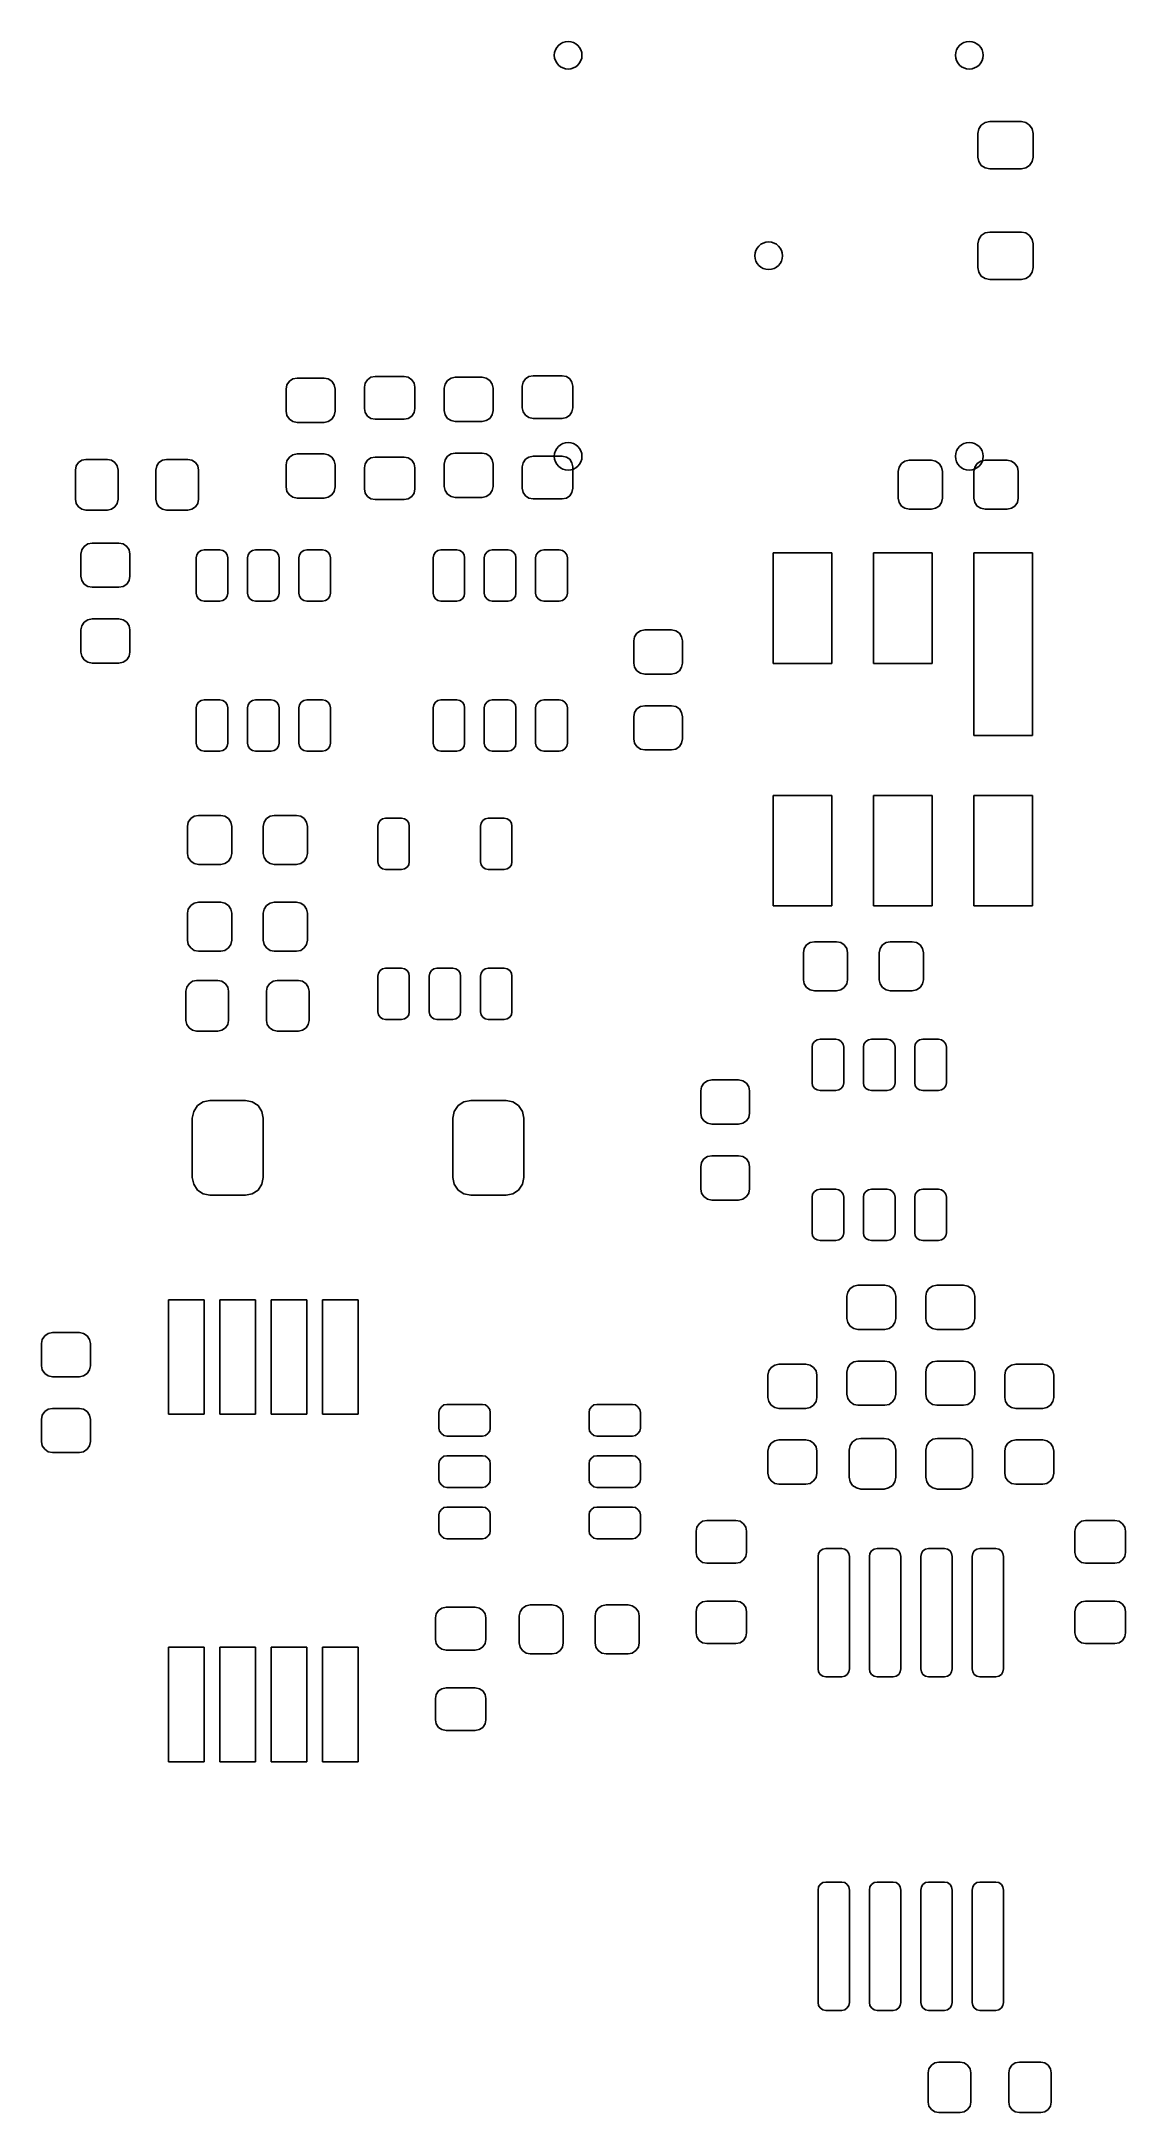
# Model space of a CAD drawing. Extents: x -2.29 to 2.01, y 0.39 to 3.93.
# Drawn here: x -2.293 to -1.752, y 2.892 to 3.925 of the extents above; entities that cross this region are included whole.
import ezdxf

# ---------------------------------------------------------------- set-up
doc = ezdxf.new("R2010")
doc.units = 0
doc.header["$MEASUREMENT"] = 0
doc.layers.add('BLACK', color=7, linetype='CONTINUOUS')

msp = doc.modelspace()

# ---------------------------------------------------------------- linework, layer by layer
at = {"layer": 'BLACK', "linetype": 'CONTINUOUS'}
for p, q in [((-1.8239, 3.8833), (-1.8219, 3.8846)), ((-1.8219, 3.8846), (-1.8197, 3.885)), ((-1.8197, 3.885), (-1.8039, 3.885)), ((-1.8039, 3.885), (-1.8017, 3.8846)), ((-1.8017, 3.8846), (-1.7998, 3.8833)), ((-1.8256, 3.8791), (-1.8251, 3.8814)), ((-1.8256, 3.8673), (-1.8256, 3.8791)), ((-1.8251, 3.8814), (-1.8239, 3.8833)), ((-1.7998, 3.8833), (-1.7985, 3.8814)), ((-1.7985, 3.8814), (-1.798, 3.8791)), ((-1.798, 3.8791), (-1.798, 3.8673)), ((-1.8251, 3.8651), (-1.8256, 3.8673)), ((-1.8239, 3.8631), (-1.8251, 3.8651)), ((-1.8219, 3.8619), (-1.8239, 3.8631)), ((-1.7998, 3.8631), (-1.8017, 3.8619)), ((-1.7985, 3.8651), (-1.7998, 3.8631)), ((-1.798, 3.8673), (-1.7985, 3.8651)), ((-1.8197, 3.8614), (-1.8219, 3.8619)), ((-1.8039, 3.8614), (-1.8197, 3.8614)), ((-1.8017, 3.8619), (-1.8039, 3.8614)), ((-1.8256, 3.824), (-1.8251, 3.8263)), ((-1.8256, 3.8122), (-1.8256, 3.824)), ((-1.8251, 3.8263), (-1.8239, 3.8282)), ((-1.8239, 3.8282), (-1.8219, 3.8295)), ((-1.8219, 3.8295), (-1.8197, 3.8299)), ((-1.8197, 3.8299), (-1.8039, 3.8299)), ((-1.8039, 3.8299), (-1.8017, 3.8295)), ((-1.8017, 3.8295), (-1.7998, 3.8282)), ((-1.7998, 3.8282), (-1.7985, 3.8263)), ((-1.7985, 3.8263), (-1.798, 3.824)), ((-1.798, 3.824), (-1.798, 3.8122)), ((-1.8251, 3.8099), (-1.8256, 3.8122)), ((-1.798, 3.8122), (-1.7985, 3.8099)), ((-1.8239, 3.808), (-1.8251, 3.8099)), ((-1.8219, 3.8067), (-1.8239, 3.808)), ((-1.8197, 3.8063), (-1.8219, 3.8067)), ((-1.8039, 3.8063), (-1.8197, 3.8063)), ((-1.8017, 3.8067), (-1.8039, 3.8063)), ((-1.7998, 3.808), (-1.8017, 3.8067)), ((-1.7985, 3.8099), (-1.7998, 3.808)), ((-2.1705, 3.7516), (-2.1701, 3.7537)), ((-2.1705, 3.7406), (-2.1705, 3.7516)), ((-2.1701, 3.7537), (-2.1689, 3.7555)), ((-2.1689, 3.7555), (-2.1671, 3.7567)), ((-2.1671, 3.7567), (-2.165, 3.7571)), ((-2.165, 3.7571), (-2.1516, 3.7571)), ((-2.1516, 3.7571), (-2.1495, 3.7567)), ((-2.1495, 3.7567), (-2.1477, 3.7555)), ((-2.1477, 3.7555), (-2.1465, 3.7537)), ((-2.1465, 3.7537), (-2.1461, 3.7516)), ((-2.1461, 3.7516), (-2.1461, 3.7406)), ((-2.1315, 3.7526), (-2.1311, 3.7546)), ((-2.1315, 3.7419), (-2.1315, 3.7526)), ((-2.1311, 3.7546), (-2.1299, 3.7563)), ((-2.1299, 3.7563), (-2.1282, 3.7575)), ((-2.1282, 3.7575), (-2.1262, 3.7579)), ((-2.1262, 3.7579), (-2.1116, 3.7579)), ((-2.1116, 3.7579), (-2.1096, 3.7575)), ((-2.1096, 3.7575), (-2.1079, 3.7563)), ((-2.1079, 3.7563), (-2.1067, 3.7546)), ((-2.1067, 3.7546), (-2.1063, 3.7526)), ((-2.1063, 3.7526), (-2.1063, 3.7419)), ((-2.0917, 3.752), (-2.0913, 3.7541)), ((-2.0917, 3.7409), (-2.0917, 3.752)), ((-2.0913, 3.7541), (-2.0901, 3.7559)), ((-2.0901, 3.7559), (-2.0883, 3.7571)), ((-2.0883, 3.7571), (-2.0862, 3.7575)), ((-2.0862, 3.7575), (-2.0728, 3.7575)), ((-2.0728, 3.7575), (-2.0707, 3.7571)), ((-2.0707, 3.7571), (-2.0689, 3.7559)), ((-2.0689, 3.7559), (-2.0677, 3.7541)), ((-2.0677, 3.7541), (-2.0673, 3.752)), ((-2.0673, 3.752), (-2.0673, 3.7409)), ((-2.0528, 3.753), (-2.0524, 3.755)), ((-2.0528, 3.7423), (-2.0528, 3.753)), ((-2.0524, 3.755), (-2.0512, 3.7567)), ((-2.0512, 3.7567), (-2.0495, 3.7579)), ((-2.0495, 3.7579), (-2.0474, 3.7583)), ((-2.0474, 3.7583), (-2.0329, 3.7583)), ((-2.0329, 3.7583), (-2.0308, 3.7579)), ((-2.0308, 3.7579), (-2.0291, 3.7567)), ((-2.0291, 3.7567), (-2.028, 3.755)), ((-2.028, 3.755), (-2.0276, 3.753)), ((-2.0276, 3.753), (-2.0276, 3.7423)), ((-2.1701, 3.7384), (-2.1705, 3.7406)), ((-2.1461, 3.7406), (-2.1465, 3.7384)), ((-2.1311, 3.7399), (-2.1315, 3.7419)), ((-2.1299, 3.7382), (-2.1311, 3.7399)), ((-2.1067, 3.7399), (-2.1079, 3.7382)), ((-2.1063, 3.7419), (-2.1067, 3.7399)), ((-2.0913, 3.7388), (-2.0917, 3.7409)), ((-2.0673, 3.7409), (-2.0677, 3.7388)), ((-2.0524, 3.7403), (-2.0528, 3.7423)), ((-2.0512, 3.7386), (-2.0524, 3.7403)), ((-2.028, 3.7403), (-2.0291, 3.7386)), ((-2.0276, 3.7423), (-2.028, 3.7403)), ((-2.1689, 3.7367), (-2.1701, 3.7384)), ((-2.1671, 3.7355), (-2.1689, 3.7367)), ((-2.165, 3.735), (-2.1671, 3.7355)), ((-2.1516, 3.735), (-2.165, 3.735)), ((-2.1495, 3.7355), (-2.1516, 3.735)), ((-2.1477, 3.7367), (-2.1495, 3.7355)), ((-2.1465, 3.7384), (-2.1477, 3.7367)), ((-2.1282, 3.737), (-2.1299, 3.7382)), ((-2.1262, 3.7366), (-2.1282, 3.737)), ((-2.1116, 3.7366), (-2.1262, 3.7366)), ((-2.1096, 3.737), (-2.1116, 3.7366)), ((-2.1079, 3.7382), (-2.1096, 3.737)), ((-2.0901, 3.737), (-2.0913, 3.7388)), ((-2.0883, 3.7359), (-2.0901, 3.737)), ((-2.0862, 3.7354), (-2.0883, 3.7359)), ((-2.0728, 3.7354), (-2.0862, 3.7354)), ((-2.0707, 3.7359), (-2.0728, 3.7354)), ((-2.0689, 3.737), (-2.0707, 3.7359)), ((-2.0677, 3.7388), (-2.0689, 3.737)), ((-2.0495, 3.7374), (-2.0512, 3.7386)), ((-2.0474, 3.737), (-2.0495, 3.7374)), ((-2.0329, 3.737), (-2.0474, 3.737)), ((-2.0308, 3.7374), (-2.0329, 3.737)), ((-2.0291, 3.7386), (-2.0308, 3.7374)), ((-2.1689, 3.7177), (-2.1671, 3.7189)), ((-2.1671, 3.7189), (-2.165, 3.7193)), ((-2.165, 3.7193), (-2.1516, 3.7193)), ((-2.1516, 3.7193), (-2.1495, 3.7189)), ((-2.1495, 3.7189), (-2.1477, 3.7177)), ((-2.0901, 3.7181), (-2.0883, 3.7193)), ((-2.0883, 3.7193), (-2.0862, 3.7197)), ((-2.0862, 3.7197), (-2.0728, 3.7197)), ((-2.0728, 3.7197), (-2.0707, 3.7193)), ((-2.0707, 3.7193), (-2.0689, 3.7181)), ((-2.2756, 3.7112), (-2.2752, 3.7133)), ((-2.2756, 3.6967), (-2.2756, 3.7112)), ((-2.2752, 3.7133), (-2.274, 3.715)), ((-2.274, 3.715), (-2.2723, 3.7161)), ((-2.2723, 3.7161), (-2.2703, 3.7165)), ((-2.2703, 3.7165), (-2.2596, 3.7165)), ((-2.2596, 3.7165), (-2.2576, 3.7161)), ((-2.2576, 3.7161), (-2.2559, 3.715)), ((-2.2559, 3.715), (-2.2547, 3.7133)), ((-2.2547, 3.7133), (-2.2543, 3.7112)), ((-2.2543, 3.7112), (-2.2543, 3.6967)), ((-2.2354, 3.7112), (-2.235, 3.7133)), ((-2.2354, 3.6967), (-2.2354, 3.7112)), ((-2.235, 3.7133), (-2.2339, 3.715)), ((-2.2339, 3.715), (-2.2322, 3.7161)), ((-2.2322, 3.7161), (-2.2301, 3.7165)), ((-2.2301, 3.7165), (-2.2195, 3.7165)), ((-2.2195, 3.7165), (-2.2175, 3.7161)), ((-2.2175, 3.7161), (-2.2157, 3.715)), ((-2.2157, 3.715), (-2.2146, 3.7133)), ((-2.2146, 3.7133), (-2.2142, 3.7112)), ((-2.2142, 3.7112), (-2.2142, 3.6967)), ((-2.1705, 3.7138), (-2.1701, 3.7159)), ((-2.1705, 3.7028), (-2.1705, 3.7138)), ((-2.1701, 3.7159), (-2.1689, 3.7177)), ((-2.1477, 3.7177), (-2.1465, 3.7159)), ((-2.1465, 3.7159), (-2.1461, 3.7138)), ((-2.1461, 3.7138), (-2.1461, 3.7028)), ((-2.1315, 3.7124), (-2.1311, 3.7144)), ((-2.1315, 3.7018), (-2.1315, 3.7124)), ((-2.1311, 3.7144), (-2.1299, 3.7162)), ((-2.1299, 3.7162), (-2.1282, 3.7173)), ((-2.1282, 3.7173), (-2.1262, 3.7177)), ((-2.1262, 3.7177), (-2.1116, 3.7177)), ((-2.1116, 3.7177), (-2.1096, 3.7173)), ((-2.1096, 3.7173), (-2.1079, 3.7162)), ((-2.1079, 3.7162), (-2.1067, 3.7144)), ((-2.1067, 3.7144), (-2.1063, 3.7124)), ((-2.1063, 3.7124), (-2.1063, 3.7018)), ((-2.0917, 3.7142), (-2.0913, 3.7163)), ((-2.0917, 3.7031), (-2.0917, 3.7142)), ((-2.0913, 3.7163), (-2.0901, 3.7181)), ((-2.0689, 3.7181), (-2.0677, 3.7163)), ((-2.0677, 3.7163), (-2.0673, 3.7142)), ((-2.0673, 3.7142), (-2.0673, 3.7031)), ((-2.0528, 3.7128), (-2.0524, 3.7148)), ((-2.0528, 3.7022), (-2.0528, 3.7128)), ((-2.0524, 3.7148), (-2.0512, 3.7166)), ((-2.0512, 3.7166), (-2.0495, 3.7177)), ((-2.0495, 3.7177), (-2.0474, 3.7181)), ((-2.0474, 3.7181), (-2.0329, 3.7181)), ((-2.0329, 3.7181), (-2.0308, 3.7177)), ((-2.0308, 3.7177), (-2.0291, 3.7166)), ((-2.0291, 3.7166), (-2.028, 3.7148)), ((-2.028, 3.7148), (-2.0276, 3.7128)), ((-2.0276, 3.7128), (-2.0276, 3.7022)), ((-1.8654, 3.7106), (-1.8649, 3.7127)), ((-1.8654, 3.6972), (-1.8654, 3.7106)), ((-1.8649, 3.7127), (-1.8637, 3.7145)), ((-1.8637, 3.7145), (-1.862, 3.7157)), ((-1.862, 3.7157), (-1.8598, 3.7161)), ((-1.8598, 3.7161), (-1.8488, 3.7161)), ((-1.8488, 3.7161), (-1.8467, 3.7157)), ((-1.8467, 3.7157), (-1.8449, 3.7145)), ((-1.8449, 3.7145), (-1.8437, 3.7127)), ((-1.8437, 3.7127), (-1.8433, 3.7106)), ((-1.8433, 3.7106), (-1.8433, 3.6972)), ((-1.8276, 3.7106), (-1.8271, 3.7127)), ((-1.8276, 3.6972), (-1.8276, 3.7106)), ((-1.8271, 3.7127), (-1.8259, 3.7145)), ((-1.8259, 3.7145), (-1.8242, 3.7157)), ((-1.8242, 3.7157), (-1.822, 3.7161)), ((-1.822, 3.7161), (-1.811, 3.7161)), ((-1.811, 3.7161), (-1.8089, 3.7157)), ((-1.8089, 3.7157), (-1.8071, 3.7145)), ((-1.8071, 3.7145), (-1.8059, 3.7127)), ((-1.8059, 3.7127), (-1.8055, 3.7106)), ((-1.8055, 3.7106), (-1.8055, 3.6972)), ((-2.1701, 3.7006), (-2.1705, 3.7028)), ((-2.1689, 3.6989), (-2.1701, 3.7006)), ((-2.1671, 3.6977), (-2.1689, 3.6989)), ((-2.1477, 3.6989), (-2.1495, 3.6977)), ((-2.1465, 3.7006), (-2.1477, 3.6989)), ((-2.1461, 3.7028), (-2.1465, 3.7006)), ((-2.1311, 3.6997), (-2.1315, 3.7018)), ((-2.1299, 3.698), (-2.1311, 3.6997)), ((-2.1282, 3.6969), (-2.1299, 3.698)), ((-2.1079, 3.698), (-2.1096, 3.6969)), ((-2.1067, 3.6997), (-2.1079, 3.698)), ((-2.1063, 3.7018), (-2.1067, 3.6997)), ((-2.0913, 3.701), (-2.0917, 3.7031)), ((-2.0901, 3.6993), (-2.0913, 3.701)), ((-2.0883, 3.6981), (-2.0901, 3.6993)), ((-2.0862, 3.6976), (-2.0883, 3.6981)), ((-2.0707, 3.6981), (-2.0728, 3.6976)), ((-2.0689, 3.6993), (-2.0707, 3.6981)), ((-2.0677, 3.701), (-2.0689, 3.6993)), ((-2.0673, 3.7031), (-2.0677, 3.701)), ((-2.0524, 3.7001), (-2.0528, 3.7022)), ((-2.0512, 3.6984), (-2.0524, 3.7001)), ((-2.0495, 3.6973), (-2.0512, 3.6984)), ((-2.0291, 3.6984), (-2.0308, 3.6973)), ((-2.028, 3.7001), (-2.0291, 3.6984)), ((-2.0276, 3.7022), (-2.028, 3.7001)), ((-2.2752, 3.6946), (-2.2756, 3.6967)), ((-2.274, 3.6929), (-2.2752, 3.6946)), ((-2.2723, 3.6917), (-2.274, 3.6929)), ((-2.2703, 3.6913), (-2.2723, 3.6917)), ((-2.2596, 3.6913), (-2.2703, 3.6913)), ((-2.2576, 3.6917), (-2.2596, 3.6913)), ((-2.2559, 3.6929), (-2.2576, 3.6917)), ((-2.2547, 3.6946), (-2.2559, 3.6929)), ((-2.2543, 3.6967), (-2.2547, 3.6946)), ((-2.235, 3.6946), (-2.2354, 3.6967)), ((-2.2339, 3.6929), (-2.235, 3.6946)), ((-2.2322, 3.6917), (-2.2339, 3.6929)), ((-2.2301, 3.6913), (-2.2322, 3.6917)), ((-2.2195, 3.6913), (-2.2301, 3.6913)), ((-2.2175, 3.6917), (-2.2195, 3.6913)), ((-2.2157, 3.6929), (-2.2175, 3.6917)), ((-2.2146, 3.6946), (-2.2157, 3.6929)), ((-2.2142, 3.6967), (-2.2146, 3.6946)), ((-2.165, 3.6972), (-2.1671, 3.6977)), ((-2.1516, 3.6972), (-2.165, 3.6972)), ((-2.1495, 3.6977), (-2.1516, 3.6972)), ((-2.1262, 3.6965), (-2.1282, 3.6969)), ((-2.1116, 3.6965), (-2.1262, 3.6965)), ((-2.1096, 3.6969), (-2.1116, 3.6965)), ((-2.0728, 3.6976), (-2.0862, 3.6976)), ((-2.0474, 3.6969), (-2.0495, 3.6973)), ((-2.0329, 3.6969), (-2.0474, 3.6969)), ((-2.0308, 3.6973), (-2.0329, 3.6969)), ((-1.8649, 3.6951), (-1.8654, 3.6972)), ((-1.8637, 3.6933), (-1.8649, 3.6951)), ((-1.862, 3.6922), (-1.8637, 3.6933)), ((-1.8598, 3.6917), (-1.862, 3.6922)), ((-1.8488, 3.6917), (-1.8598, 3.6917)), ((-1.8467, 3.6922), (-1.8488, 3.6917)), ((-1.8449, 3.6933), (-1.8467, 3.6922)), ((-1.8437, 3.6951), (-1.8449, 3.6933)), ((-1.8433, 3.6972), (-1.8437, 3.6951)), ((-1.8271, 3.6951), (-1.8276, 3.6972)), ((-1.8259, 3.6933), (-1.8271, 3.6951)), ((-1.8242, 3.6922), (-1.8259, 3.6933)), ((-1.822, 3.6917), (-1.8242, 3.6922)), ((-1.811, 3.6917), (-1.822, 3.6917)), ((-1.8089, 3.6922), (-1.811, 3.6917)), ((-1.8071, 3.6933), (-1.8089, 3.6922)), ((-1.8059, 3.6951), (-1.8071, 3.6933)), ((-1.8055, 3.6972), (-1.8059, 3.6951)), ((-2.2728, 3.6693), (-2.2724, 3.6714)), ((-2.2728, 3.6583), (-2.2728, 3.6693)), ((-2.2724, 3.6714), (-2.2712, 3.6732)), ((-2.2712, 3.6732), (-2.2694, 3.6744)), ((-2.2694, 3.6744), (-2.2673, 3.6748)), ((-2.2673, 3.6748), (-2.2539, 3.6748)), ((-2.2539, 3.6748), (-2.2518, 3.6744)), ((-2.2518, 3.6744), (-2.25, 3.6732)), ((-2.25, 3.6732), (-2.2488, 3.6714)), ((-2.2488, 3.6714), (-2.2484, 3.6693)), ((-2.2484, 3.6693), (-2.2484, 3.6583)), ((-2.2154, 3.6675), (-2.2151, 3.669)), ((-2.2154, 3.6498), (-2.2154, 3.6675)), ((-2.2151, 3.669), (-2.2142, 3.6703)), ((-2.2142, 3.6703), (-2.2129, 3.6712)), ((-2.2129, 3.6712), (-2.2114, 3.6715)), ((-2.2114, 3.6715), (-2.2035, 3.6715)), ((-2.2035, 3.6715), (-2.202, 3.6712)), ((-2.202, 3.6712), (-2.2008, 3.6703)), ((-2.2008, 3.6703), (-2.1999, 3.669)), ((-2.1999, 3.669), (-2.1996, 3.6675)), ((-2.1996, 3.6675), (-2.1996, 3.6498)), ((-2.1898, 3.6675), (-2.1895, 3.669)), ((-2.1898, 3.6498), (-2.1898, 3.6675)), ((-2.1895, 3.669), (-2.1886, 3.6703)), ((-2.1886, 3.6703), (-2.1873, 3.6712)), ((-2.1873, 3.6712), (-2.1858, 3.6715)), ((-2.1858, 3.6715), (-2.178, 3.6715)), ((-2.178, 3.6715), (-2.1764, 3.6712)), ((-2.1764, 3.6712), (-2.1752, 3.6703)), ((-2.1752, 3.6703), (-2.1743, 3.669)), ((-2.1743, 3.669), (-2.174, 3.6675)), ((-2.174, 3.6675), (-2.174, 3.6498)), ((-2.1642, 3.6675), (-2.1639, 3.669)), ((-2.1642, 3.6498), (-2.1642, 3.6675)), ((-2.1639, 3.669), (-2.163, 3.6703)), ((-2.163, 3.6703), (-2.1617, 3.6712)), ((-2.1617, 3.6712), (-2.1602, 3.6715)), ((-2.1602, 3.6715), (-2.1524, 3.6715)), ((-2.1524, 3.6715), (-2.1509, 3.6712)), ((-2.1509, 3.6712), (-2.1496, 3.6703)), ((-2.1496, 3.6703), (-2.1487, 3.669)), ((-2.1487, 3.669), (-2.1484, 3.6675)), ((-2.1484, 3.6675), (-2.1484, 3.6498)), ((-2.0972, 3.6675), (-2.0969, 3.669)), ((-2.0972, 3.6498), (-2.0972, 3.6675)), ((-2.0969, 3.669), (-2.0961, 3.6703)), ((-2.0961, 3.6703), (-2.0948, 3.6712)), ((-2.0948, 3.6712), (-2.0933, 3.6715)), ((-2.0933, 3.6715), (-2.0854, 3.6715)), ((-2.0854, 3.6715), (-2.0839, 3.6712)), ((-2.0839, 3.6712), (-2.0826, 3.6703)), ((-2.0826, 3.6703), (-2.0818, 3.669)), ((-2.0818, 3.669), (-2.0815, 3.6675)), ((-2.0815, 3.6675), (-2.0815, 3.6498)), ((-2.0717, 3.6675), (-2.0714, 3.669)), ((-2.0717, 3.6498), (-2.0717, 3.6675)), ((-2.0714, 3.669), (-2.0705, 3.6703)), ((-2.0705, 3.6703), (-2.0692, 3.6712)), ((-2.0692, 3.6712), (-2.0677, 3.6715)), ((-2.0677, 3.6715), (-2.0598, 3.6715)), ((-2.0598, 3.6715), (-2.0583, 3.6712)), ((-2.0583, 3.6712), (-2.0571, 3.6703)), ((-2.0571, 3.6703), (-2.0562, 3.669)), ((-2.0562, 3.669), (-2.0559, 3.6675)), ((-2.0559, 3.6675), (-2.0559, 3.6498)), ((-2.0461, 3.6675), (-2.0458, 3.669)), ((-2.0461, 3.6498), (-2.0461, 3.6675)), ((-2.0458, 3.669), (-2.0449, 3.6703)), ((-2.0449, 3.6703), (-2.0436, 3.6712)), ((-2.0436, 3.6712), (-2.0421, 3.6715)), ((-2.0421, 3.6715), (-2.0343, 3.6715)), ((-2.0343, 3.6715), (-2.0327, 3.6712)), ((-2.0327, 3.6712), (-2.0315, 3.6703)), ((-2.0315, 3.6703), (-2.0306, 3.669)), ((-2.0306, 3.669), (-2.0303, 3.6675)), ((-2.0303, 3.6675), (-2.0303, 3.6498)), ((-1.9276, 3.6148), (-1.9276, 3.6699)), ((-1.9276, 3.6699), (-1.8984, 3.6699)), ((-1.8984, 3.6699), (-1.8984, 3.6148)), ((-1.8776, 3.6148), (-1.8776, 3.6699)), ((-1.8776, 3.6699), (-1.8484, 3.6699)), ((-1.8484, 3.6699), (-1.8484, 3.6148)), ((-1.8276, 3.5789), (-1.8276, 3.6699)), ((-1.8276, 3.6699), (-1.7984, 3.6699)), ((-1.7984, 3.6699), (-1.7984, 3.5789)), ((-2.2724, 3.6562), (-2.2728, 3.6583)), ((-2.2484, 3.6583), (-2.2488, 3.6562)), ((-2.2712, 3.6544), (-2.2724, 3.6562)), ((-2.2694, 3.6532), (-2.2712, 3.6544)), ((-2.2673, 3.6528), (-2.2694, 3.6532)), ((-2.2539, 3.6528), (-2.2673, 3.6528)), ((-2.2518, 3.6532), (-2.2539, 3.6528)), ((-2.25, 3.6544), (-2.2518, 3.6532)), ((-2.2488, 3.6562), (-2.25, 3.6544)), ((-2.2151, 3.6483), (-2.2154, 3.6498)), ((-2.2142, 3.647), (-2.2151, 3.6483)), ((-2.2129, 3.6462), (-2.2142, 3.647)), ((-2.2114, 3.6459), (-2.2129, 3.6462)), ((-2.202, 3.6462), (-2.2035, 3.6459)), ((-2.2008, 3.647), (-2.202, 3.6462)), ((-2.1999, 3.6483), (-2.2008, 3.647)), ((-2.1996, 3.6498), (-2.1999, 3.6483)), ((-2.1895, 3.6483), (-2.1898, 3.6498)), ((-2.1886, 3.647), (-2.1895, 3.6483)), ((-2.1873, 3.6462), (-2.1886, 3.647)), ((-2.1858, 3.6459), (-2.1873, 3.6462)), ((-2.1764, 3.6462), (-2.178, 3.6459)), ((-2.1752, 3.647), (-2.1764, 3.6462)), ((-2.1743, 3.6483), (-2.1752, 3.647)), ((-2.174, 3.6498), (-2.1743, 3.6483)), ((-2.1639, 3.6483), (-2.1642, 3.6498)), ((-2.163, 3.647), (-2.1639, 3.6483)), ((-2.1617, 3.6462), (-2.163, 3.647)), ((-2.1602, 3.6459), (-2.1617, 3.6462)), ((-2.1509, 3.6462), (-2.1524, 3.6459)), ((-2.1496, 3.647), (-2.1509, 3.6462)), ((-2.1487, 3.6483), (-2.1496, 3.647)), ((-2.1484, 3.6498), (-2.1487, 3.6483)), ((-2.0969, 3.6483), (-2.0972, 3.6498)), ((-2.0961, 3.647), (-2.0969, 3.6483)), ((-2.0948, 3.6462), (-2.0961, 3.647)), ((-2.0933, 3.6459), (-2.0948, 3.6462)), ((-2.0839, 3.6462), (-2.0854, 3.6459)), ((-2.0826, 3.647), (-2.0839, 3.6462)), ((-2.0818, 3.6483), (-2.0826, 3.647)), ((-2.0815, 3.6498), (-2.0818, 3.6483)), ((-2.0714, 3.6483), (-2.0717, 3.6498)), ((-2.0705, 3.647), (-2.0714, 3.6483)), ((-2.0692, 3.6462), (-2.0705, 3.647)), ((-2.0677, 3.6459), (-2.0692, 3.6462)), ((-2.0583, 3.6462), (-2.0598, 3.6459)), ((-2.0571, 3.647), (-2.0583, 3.6462)), ((-2.0562, 3.6483), (-2.0571, 3.647)), ((-2.0559, 3.6498), (-2.0562, 3.6483)), ((-2.0458, 3.6483), (-2.0461, 3.6498)), ((-2.0449, 3.647), (-2.0458, 3.6483)), ((-2.0436, 3.6462), (-2.0449, 3.647)), ((-2.0421, 3.6459), (-2.0436, 3.6462)), ((-2.0327, 3.6462), (-2.0343, 3.6459)), ((-2.0315, 3.647), (-2.0327, 3.6462)), ((-2.0306, 3.6483), (-2.0315, 3.647)), ((-2.0303, 3.6498), (-2.0306, 3.6483)), ((-2.2712, 3.6354), (-2.2694, 3.6366)), ((-2.2694, 3.6366), (-2.2673, 3.637)), ((-2.2673, 3.637), (-2.2539, 3.637)), ((-2.2539, 3.637), (-2.2518, 3.6366)), ((-2.2518, 3.6366), (-2.25, 3.6354)), ((-2.2035, 3.6459), (-2.2114, 3.6459)), ((-2.178, 3.6459), (-2.1858, 3.6459)), ((-2.1524, 3.6459), (-2.1602, 3.6459)), ((-2.0854, 3.6459), (-2.0933, 3.6459)), ((-2.0598, 3.6459), (-2.0677, 3.6459)), ((-2.0343, 3.6459), (-2.0421, 3.6459)), ((-2.2728, 3.6315), (-2.2724, 3.6336)), ((-2.2728, 3.6205), (-2.2728, 3.6315)), ((-2.2724, 3.6336), (-2.2712, 3.6354)), ((-2.25, 3.6354), (-2.2488, 3.6336)), ((-2.2488, 3.6336), (-2.2484, 3.6315)), ((-2.2484, 3.6315), (-2.2484, 3.6205)), ((-1.9972, 3.626), (-1.9968, 3.6281)), ((-1.9972, 3.615), (-1.9972, 3.626)), ((-1.9968, 3.6281), (-1.9956, 3.6299)), ((-1.9956, 3.6299), (-1.9938, 3.6311)), ((-1.9938, 3.6311), (-1.9917, 3.6315)), ((-1.9917, 3.6315), (-1.9783, 3.6315)), ((-1.9783, 3.6315), (-1.9762, 3.6311)), ((-1.9762, 3.6311), (-1.9744, 3.6299)), ((-1.9744, 3.6299), (-1.9733, 3.6281)), ((-1.9733, 3.6281), (-1.9728, 3.626)), ((-1.9728, 3.626), (-1.9728, 3.615)), ((-2.2724, 3.6184), (-2.2728, 3.6205)), ((-2.2712, 3.6166), (-2.2724, 3.6184)), ((-2.2694, 3.6154), (-2.2712, 3.6166)), ((-2.2673, 3.615), (-2.2694, 3.6154)), ((-2.2518, 3.6154), (-2.2539, 3.615)), ((-2.25, 3.6166), (-2.2518, 3.6154)), ((-2.2488, 3.6184), (-2.25, 3.6166)), ((-2.2484, 3.6205), (-2.2488, 3.6184)), ((-2.2539, 3.615), (-2.2673, 3.615)), ((-1.9968, 3.6129), (-1.9972, 3.615)), ((-1.9956, 3.6111), (-1.9968, 3.6129)), ((-1.9938, 3.6099), (-1.9956, 3.6111)), ((-1.9917, 3.6094), (-1.9938, 3.6099)), ((-1.9783, 3.6094), (-1.9917, 3.6094)), ((-1.9762, 3.6099), (-1.9783, 3.6094)), ((-1.9744, 3.6111), (-1.9762, 3.6099)), ((-1.9733, 3.6129), (-1.9744, 3.6111)), ((-1.9728, 3.615), (-1.9733, 3.6129)), ((-1.8984, 3.6148), (-1.9276, 3.6148)), ((-1.8484, 3.6148), (-1.8776, 3.6148)), ((-2.2151, 3.5942), (-2.2142, 3.5955)), ((-2.2142, 3.5955), (-2.2129, 3.5964)), ((-2.2129, 3.5964), (-2.2114, 3.5967)), ((-2.2114, 3.5967), (-2.2035, 3.5967)), ((-2.2035, 3.5967), (-2.202, 3.5964)), ((-2.202, 3.5964), (-2.2008, 3.5955)), ((-2.2008, 3.5955), (-2.1999, 3.5942)), ((-2.1895, 3.5942), (-2.1886, 3.5955)), ((-2.1886, 3.5955), (-2.1873, 3.5964)), ((-2.1873, 3.5964), (-2.1858, 3.5967)), ((-2.1858, 3.5967), (-2.178, 3.5967)), ((-2.178, 3.5967), (-2.1764, 3.5964)), ((-2.1764, 3.5964), (-2.1752, 3.5955)), ((-2.1752, 3.5955), (-2.1743, 3.5942)), ((-2.1639, 3.5942), (-2.163, 3.5955)), ((-2.163, 3.5955), (-2.1617, 3.5964)), ((-2.1617, 3.5964), (-2.1602, 3.5967)), ((-2.1602, 3.5967), (-2.1524, 3.5967)), ((-2.1524, 3.5967), (-2.1509, 3.5964)), ((-2.1509, 3.5964), (-2.1496, 3.5955)), ((-2.1496, 3.5955), (-2.1487, 3.5942)), ((-2.0969, 3.5942), (-2.0961, 3.5955)), ((-2.0961, 3.5955), (-2.0948, 3.5964)), ((-2.0948, 3.5964), (-2.0933, 3.5967)), ((-2.0933, 3.5967), (-2.0854, 3.5967)), ((-2.0854, 3.5967), (-2.0839, 3.5964)), ((-2.0839, 3.5964), (-2.0826, 3.5955)), ((-2.0826, 3.5955), (-2.0818, 3.5942)), ((-2.0714, 3.5942), (-2.0705, 3.5955)), ((-2.0705, 3.5955), (-2.0692, 3.5964)), ((-2.0692, 3.5964), (-2.0677, 3.5967)), ((-2.0677, 3.5967), (-2.0598, 3.5967)), ((-2.0598, 3.5967), (-2.0583, 3.5964)), ((-2.0583, 3.5964), (-2.0571, 3.5955)), ((-2.0571, 3.5955), (-2.0562, 3.5942)), ((-2.0458, 3.5942), (-2.0449, 3.5955)), ((-2.0449, 3.5955), (-2.0436, 3.5964)), ((-2.0436, 3.5964), (-2.0421, 3.5967)), ((-2.0421, 3.5967), (-2.0343, 3.5967)), ((-2.0343, 3.5967), (-2.0327, 3.5964)), ((-2.0327, 3.5964), (-2.0315, 3.5955)), ((-2.0315, 3.5955), (-2.0306, 3.5942)), ((-2.2154, 3.5927), (-2.2151, 3.5942)), ((-2.2154, 3.575), (-2.2154, 3.5927)), ((-2.1999, 3.5942), (-2.1996, 3.5927)), ((-2.1996, 3.5927), (-2.1996, 3.575)), ((-2.1898, 3.5927), (-2.1895, 3.5942)), ((-2.1898, 3.575), (-2.1898, 3.5927)), ((-2.1743, 3.5942), (-2.174, 3.5927)), ((-2.174, 3.5927), (-2.174, 3.575)), ((-2.1642, 3.5927), (-2.1639, 3.5942)), ((-2.1642, 3.575), (-2.1642, 3.5927)), ((-2.1487, 3.5942), (-2.1484, 3.5927)), ((-2.1484, 3.5927), (-2.1484, 3.575)), ((-2.0972, 3.5927), (-2.0969, 3.5942)), ((-2.0972, 3.575), (-2.0972, 3.5927)), ((-2.0818, 3.5942), (-2.0815, 3.5927)), ((-2.0815, 3.5927), (-2.0815, 3.575)), ((-2.0717, 3.5927), (-2.0714, 3.5942)), ((-2.0717, 3.575), (-2.0717, 3.5927)), ((-2.0562, 3.5942), (-2.0559, 3.5927)), ((-2.0559, 3.5927), (-2.0559, 3.575)), ((-2.0461, 3.5927), (-2.0458, 3.5942)), ((-2.0461, 3.575), (-2.0461, 3.5927)), ((-2.0306, 3.5942), (-2.0303, 3.5927)), ((-2.0303, 3.5927), (-2.0303, 3.575)), ((-1.9972, 3.5882), (-1.9968, 3.5903)), ((-1.9972, 3.5772), (-1.9972, 3.5882)), ((-1.9968, 3.5903), (-1.9956, 3.5921)), ((-1.9956, 3.5921), (-1.9938, 3.5933)), ((-1.9938, 3.5933), (-1.9917, 3.5937)), ((-1.9917, 3.5937), (-1.9783, 3.5937)), ((-1.9783, 3.5937), (-1.9762, 3.5933)), ((-1.9762, 3.5933), (-1.9744, 3.5921)), ((-1.9744, 3.5921), (-1.9733, 3.5903)), ((-1.9733, 3.5903), (-1.9728, 3.5882)), ((-1.9728, 3.5882), (-1.9728, 3.5772)), ((-2.2151, 3.5735), (-2.2154, 3.575)), ((-2.1996, 3.575), (-2.1999, 3.5735)), ((-2.1895, 3.5735), (-2.1898, 3.575)), ((-2.174, 3.575), (-2.1743, 3.5735)), ((-2.1639, 3.5735), (-2.1642, 3.575)), ((-2.1484, 3.575), (-2.1487, 3.5735)), ((-2.0969, 3.5735), (-2.0972, 3.575)), ((-2.0815, 3.575), (-2.0818, 3.5735)), ((-2.0714, 3.5735), (-2.0717, 3.575)), ((-2.0559, 3.575), (-2.0562, 3.5735)), ((-2.0458, 3.5735), (-2.0461, 3.575)), ((-2.0303, 3.575), (-2.0306, 3.5735)), ((-1.9968, 3.5751), (-1.9972, 3.5772)), ((-1.9956, 3.5733), (-1.9968, 3.5751)), ((-1.9733, 3.5751), (-1.9744, 3.5733)), ((-1.9728, 3.5772), (-1.9733, 3.5751)), ((-1.7984, 3.5789), (-1.8276, 3.5789)), ((-2.2142, 3.5722), (-2.2151, 3.5735)), ((-2.2129, 3.5714), (-2.2142, 3.5722)), ((-2.2114, 3.5711), (-2.2129, 3.5714)), ((-2.2035, 3.5711), (-2.2114, 3.5711)), ((-2.202, 3.5714), (-2.2035, 3.5711)), ((-2.2008, 3.5722), (-2.202, 3.5714)), ((-2.1999, 3.5735), (-2.2008, 3.5722)), ((-2.1886, 3.5722), (-2.1895, 3.5735)), ((-2.1873, 3.5714), (-2.1886, 3.5722)), ((-2.1858, 3.5711), (-2.1873, 3.5714)), ((-2.178, 3.5711), (-2.1858, 3.5711)), ((-2.1764, 3.5714), (-2.178, 3.5711)), ((-2.1752, 3.5722), (-2.1764, 3.5714)), ((-2.1743, 3.5735), (-2.1752, 3.5722)), ((-2.163, 3.5722), (-2.1639, 3.5735)), ((-2.1617, 3.5714), (-2.163, 3.5722)), ((-2.1602, 3.5711), (-2.1617, 3.5714)), ((-2.1524, 3.5711), (-2.1602, 3.5711)), ((-2.1509, 3.5714), (-2.1524, 3.5711)), ((-2.1496, 3.5722), (-2.1509, 3.5714)), ((-2.1487, 3.5735), (-2.1496, 3.5722)), ((-2.0961, 3.5722), (-2.0969, 3.5735)), ((-2.0948, 3.5714), (-2.0961, 3.5722)), ((-2.0933, 3.5711), (-2.0948, 3.5714)), ((-2.0854, 3.5711), (-2.0933, 3.5711)), ((-2.0839, 3.5714), (-2.0854, 3.5711)), ((-2.0826, 3.5722), (-2.0839, 3.5714)), ((-2.0818, 3.5735), (-2.0826, 3.5722)), ((-2.0705, 3.5722), (-2.0714, 3.5735)), ((-2.0692, 3.5714), (-2.0705, 3.5722)), ((-2.0677, 3.5711), (-2.0692, 3.5714)), ((-2.0598, 3.5711), (-2.0677, 3.5711)), ((-2.0583, 3.5714), (-2.0598, 3.5711)), ((-2.0571, 3.5722), (-2.0583, 3.5714)), ((-2.0562, 3.5735), (-2.0571, 3.5722)), ((-2.0449, 3.5722), (-2.0458, 3.5735)), ((-2.0436, 3.5714), (-2.0449, 3.5722)), ((-2.0421, 3.5711), (-2.0436, 3.5714)), ((-2.0343, 3.5711), (-2.0421, 3.5711)), ((-2.0327, 3.5714), (-2.0343, 3.5711)), ((-2.0315, 3.5722), (-2.0327, 3.5714)), ((-2.0306, 3.5735), (-2.0315, 3.5722)), ((-1.9938, 3.5721), (-1.9956, 3.5733)), ((-1.9917, 3.5717), (-1.9938, 3.5721)), ((-1.9783, 3.5717), (-1.9917, 3.5717)), ((-1.9762, 3.5721), (-1.9783, 3.5717)), ((-1.9744, 3.5733), (-1.9762, 3.5721)), ((-1.9276, 3.4939), (-1.9276, 3.549)), ((-1.9276, 3.549), (-1.8984, 3.549)), ((-1.8984, 3.549), (-1.8984, 3.4939)), ((-1.8776, 3.4939), (-1.8776, 3.549)), ((-1.8776, 3.549), (-1.8484, 3.549)), ((-1.8484, 3.549), (-1.8484, 3.4939)), ((-1.8276, 3.4939), (-1.8276, 3.549)), ((-1.8276, 3.549), (-1.7984, 3.549)), ((-1.7984, 3.549), (-1.7984, 3.4939)), ((-2.2197, 3.5335), (-2.2193, 3.5356)), ((-2.2197, 3.5201), (-2.2197, 3.5335)), ((-2.2193, 3.5356), (-2.2181, 3.5374)), ((-2.2181, 3.5374), (-2.2163, 3.5386)), ((-2.2163, 3.5386), (-2.2142, 3.539)), ((-2.2142, 3.539), (-2.2031, 3.539)), ((-2.2031, 3.539), (-2.201, 3.5386)), ((-2.201, 3.5386), (-2.1993, 3.5374)), ((-2.1993, 3.5374), (-2.1981, 3.5356)), ((-2.1981, 3.5356), (-2.1976, 3.5335)), ((-2.1976, 3.5335), (-2.1976, 3.5201)), ((-2.1819, 3.5335), (-2.1815, 3.5356)), ((-2.1819, 3.5201), (-2.1819, 3.5335)), ((-2.1815, 3.5356), (-2.1803, 3.5374)), ((-2.1803, 3.5374), (-2.1785, 3.5386)), ((-2.1785, 3.5386), (-2.1764, 3.539)), ((-2.1764, 3.539), (-2.1654, 3.539)), ((-2.1654, 3.539), (-2.1632, 3.5386)), ((-2.1632, 3.5386), (-2.1615, 3.5374)), ((-2.1615, 3.5374), (-2.1603, 3.5356)), ((-2.1603, 3.5356), (-2.1598, 3.5335)), ((-2.1598, 3.5335), (-2.1598, 3.5201)), ((-2.1248, 3.5337), (-2.1245, 3.5352)), ((-2.1248, 3.5159), (-2.1248, 3.5337)), ((-2.1245, 3.5352), (-2.1237, 3.5364)), ((-2.1237, 3.5364), (-2.1224, 3.5373)), ((-2.1224, 3.5373), (-2.1209, 3.5376)), ((-2.1209, 3.5376), (-2.113, 3.5376)), ((-2.113, 3.5376), (-2.1115, 3.5373)), ((-2.1115, 3.5373), (-2.1102, 3.5364)), ((-2.1102, 3.5364), (-2.1094, 3.5352)), ((-2.1094, 3.5352), (-2.1091, 3.5337)), ((-2.1091, 3.5337), (-2.1091, 3.5159)), ((-2.0736, 3.5337), (-2.0733, 3.5352)), ((-2.0736, 3.5159), (-2.0736, 3.5337)), ((-2.0733, 3.5352), (-2.0725, 3.5364)), ((-2.0725, 3.5364), (-2.0712, 3.5373)), ((-2.0712, 3.5373), (-2.0697, 3.5376)), ((-2.0697, 3.5376), (-2.0618, 3.5376)), ((-2.0618, 3.5376), (-2.0603, 3.5373)), ((-2.0603, 3.5373), (-2.059, 3.5364)), ((-2.059, 3.5364), (-2.0582, 3.5352)), ((-2.0582, 3.5352), (-2.0579, 3.5337)), ((-2.0579, 3.5337), (-2.0579, 3.5159)), ((-2.2193, 3.518), (-2.2197, 3.5201)), ((-2.2181, 3.5162), (-2.2193, 3.518)), ((-2.2163, 3.515), (-2.2181, 3.5162)), ((-2.2142, 3.5146), (-2.2163, 3.515)), ((-2.2031, 3.5146), (-2.2142, 3.5146)), ((-2.201, 3.515), (-2.2031, 3.5146)), ((-2.1993, 3.5162), (-2.201, 3.515)), ((-2.1981, 3.518), (-2.1993, 3.5162)), ((-2.1976, 3.5201), (-2.1981, 3.518)), ((-2.1815, 3.518), (-2.1819, 3.5201)), ((-2.1803, 3.5162), (-2.1815, 3.518)), ((-2.1785, 3.515), (-2.1803, 3.5162)), ((-2.1764, 3.5146), (-2.1785, 3.515)), ((-2.1654, 3.5146), (-2.1764, 3.5146)), ((-2.1632, 3.515), (-2.1654, 3.5146)), ((-2.1615, 3.5162), (-2.1632, 3.515)), ((-2.1603, 3.518), (-2.1615, 3.5162)), ((-2.1598, 3.5201), (-2.1603, 3.518)), ((-2.1245, 3.5144), (-2.1248, 3.5159)), ((-2.1237, 3.5132), (-2.1245, 3.5144)), ((-2.1224, 3.5123), (-2.1237, 3.5132)), ((-2.1209, 3.512), (-2.1224, 3.5123)), ((-2.113, 3.512), (-2.1209, 3.512)), ((-2.1115, 3.5123), (-2.113, 3.512)), ((-2.1102, 3.5132), (-2.1115, 3.5123)), ((-2.1094, 3.5144), (-2.1102, 3.5132)), ((-2.1091, 3.5159), (-2.1094, 3.5144)), ((-2.0733, 3.5144), (-2.0736, 3.5159)), ((-2.0725, 3.5132), (-2.0733, 3.5144)), ((-2.0712, 3.5123), (-2.0725, 3.5132)), ((-2.0697, 3.512), (-2.0712, 3.5123)), ((-2.0618, 3.512), (-2.0697, 3.512)), ((-2.0603, 3.5123), (-2.0618, 3.512)), ((-2.059, 3.5132), (-2.0603, 3.5123)), ((-2.0582, 3.5144), (-2.059, 3.5132)), ((-2.0579, 3.5159), (-2.0582, 3.5144)), ((-2.2197, 3.4902), (-2.2193, 3.4923)), ((-2.2193, 3.4923), (-2.2181, 3.4941)), ((-2.2181, 3.4941), (-2.2163, 3.4952)), ((-2.2163, 3.4952), (-2.2142, 3.4957)), ((-2.2142, 3.4957), (-2.2031, 3.4957)), ((-2.2031, 3.4957), (-2.201, 3.4952)), ((-2.201, 3.4952), (-2.1993, 3.4941)), ((-2.1993, 3.4941), (-2.1981, 3.4923)), ((-2.1981, 3.4923), (-2.1976, 3.4902)), ((-2.1819, 3.4902), (-2.1815, 3.4923)), ((-2.1815, 3.4923), (-2.1803, 3.4941)), ((-2.1803, 3.4941), (-2.1785, 3.4952)), ((-2.1785, 3.4952), (-2.1764, 3.4957)), ((-2.1764, 3.4957), (-2.1654, 3.4957)), ((-2.1654, 3.4957), (-2.1632, 3.4952)), ((-2.1632, 3.4952), (-2.1615, 3.4941)), ((-2.1615, 3.4941), (-2.1603, 3.4923)), ((-2.1603, 3.4923), (-2.1598, 3.4902)), ((-1.8984, 3.4939), (-1.9276, 3.4939)), ((-1.8484, 3.4939), (-1.8776, 3.4939)), ((-1.7984, 3.4939), (-1.8276, 3.4939)), ((-2.2197, 3.4768), (-2.2197, 3.4902)), ((-2.1976, 3.4902), (-2.1976, 3.4768)), ((-2.1819, 3.4768), (-2.1819, 3.4902)), ((-2.1598, 3.4902), (-2.1598, 3.4768)), ((-2.2193, 3.4747), (-2.2197, 3.4768)), ((-2.2181, 3.4729), (-2.2193, 3.4747)), ((-2.2163, 3.4717), (-2.2181, 3.4729)), ((-2.2142, 3.4713), (-2.2163, 3.4717)), ((-2.2031, 3.4713), (-2.2142, 3.4713)), ((-2.201, 3.4717), (-2.2031, 3.4713)), ((-2.1993, 3.4729), (-2.201, 3.4717)), ((-2.1981, 3.4747), (-2.1993, 3.4729)), ((-2.1976, 3.4768), (-2.1981, 3.4747)), ((-2.1815, 3.4747), (-2.1819, 3.4768)), ((-2.1803, 3.4729), (-2.1815, 3.4747)), ((-2.1785, 3.4717), (-2.1803, 3.4729)), ((-2.1764, 3.4713), (-2.1785, 3.4717)), ((-2.1654, 3.4713), (-2.1764, 3.4713)), ((-2.1632, 3.4717), (-2.1654, 3.4713)), ((-2.1615, 3.4729), (-2.1632, 3.4717)), ((-2.1603, 3.4747), (-2.1615, 3.4729)), ((-2.1598, 3.4768), (-2.1603, 3.4747)), ((-1.9126, 3.4705), (-1.9122, 3.4726)), ((-1.9126, 3.4571), (-1.9126, 3.4705)), ((-1.9122, 3.4726), (-1.911, 3.4744)), ((-1.911, 3.4744), (-1.9092, 3.4756)), ((-1.9092, 3.4756), (-1.9071, 3.476)), ((-1.9071, 3.476), (-1.8961, 3.476)), ((-1.8961, 3.476), (-1.894, 3.4756)), ((-1.894, 3.4756), (-1.8922, 3.4744)), ((-1.8922, 3.4744), (-1.891, 3.4726)), ((-1.891, 3.4726), (-1.8906, 3.4705)), ((-1.8906, 3.4705), (-1.8906, 3.4571)), ((-1.8748, 3.4705), (-1.8744, 3.4726)), ((-1.8748, 3.4571), (-1.8748, 3.4705)), ((-1.8744, 3.4726), (-1.8732, 3.4744)), ((-1.8732, 3.4744), (-1.8714, 3.4756)), ((-1.8714, 3.4756), (-1.8693, 3.476)), ((-1.8693, 3.476), (-1.8583, 3.476)), ((-1.8583, 3.476), (-1.8562, 3.4756)), ((-1.8562, 3.4756), (-1.8544, 3.4744)), ((-1.8544, 3.4744), (-1.8532, 3.4726)), ((-1.8532, 3.4726), (-1.8528, 3.4705)), ((-1.8528, 3.4705), (-1.8528, 3.4571)), ((-2.1248, 3.4589), (-2.1245, 3.4604)), ((-2.1245, 3.4604), (-2.1237, 3.4616)), ((-2.1237, 3.4616), (-2.1224, 3.4625)), ((-2.1224, 3.4625), (-2.1209, 3.4628)), ((-2.1209, 3.4628), (-2.113, 3.4628)), ((-2.113, 3.4628), (-2.1115, 3.4625)), ((-2.1115, 3.4625), (-2.1102, 3.4616)), ((-2.1102, 3.4616), (-2.1094, 3.4604)), ((-2.1094, 3.4604), (-2.1091, 3.4589)), ((-2.0992, 3.4589), (-2.0989, 3.4604)), ((-2.0989, 3.4604), (-2.0981, 3.4616)), ((-2.0981, 3.4616), (-2.0968, 3.4625)), ((-2.0968, 3.4625), (-2.0953, 3.4628)), ((-2.0953, 3.4628), (-2.0874, 3.4628)), ((-2.0874, 3.4628), (-2.0859, 3.4625)), ((-2.0859, 3.4625), (-2.0846, 3.4616)), ((-2.0846, 3.4616), (-2.0838, 3.4604)), ((-2.0838, 3.4604), (-2.0835, 3.4589)), ((-2.0736, 3.4589), (-2.0733, 3.4604)), ((-2.0733, 3.4604), (-2.0725, 3.4616)), ((-2.0725, 3.4616), (-2.0712, 3.4625)), ((-2.0712, 3.4625), (-2.0697, 3.4628)), ((-2.0697, 3.4628), (-2.0618, 3.4628)), ((-2.0618, 3.4628), (-2.0603, 3.4625)), ((-2.0603, 3.4625), (-2.059, 3.4616)), ((-2.059, 3.4616), (-2.0582, 3.4604)), ((-2.0582, 3.4604), (-2.0579, 3.4589)), ((-2.2205, 3.4514), (-2.2201, 3.4534)), ((-2.2205, 3.4368), (-2.2205, 3.4514)), ((-2.2201, 3.4534), (-2.2189, 3.4551)), ((-2.2189, 3.4551), (-2.2172, 3.4563)), ((-2.2172, 3.4563), (-2.2152, 3.4567)), ((-2.2152, 3.4567), (-2.2045, 3.4567)), ((-2.2045, 3.4567), (-2.2025, 3.4563)), ((-2.2025, 3.4563), (-2.2008, 3.4551)), ((-2.2008, 3.4551), (-2.1996, 3.4534)), ((-2.1996, 3.4534), (-2.1992, 3.4514)), ((-2.1992, 3.4514), (-2.1992, 3.4368)), ((-2.1803, 3.4514), (-2.1799, 3.4534)), ((-2.1803, 3.4368), (-2.1803, 3.4514)), ((-2.1799, 3.4534), (-2.1788, 3.4551)), ((-2.1788, 3.4551), (-2.177, 3.4563)), ((-2.177, 3.4563), (-2.175, 3.4567)), ((-2.175, 3.4567), (-2.1644, 3.4567)), ((-2.1644, 3.4567), (-2.1623, 3.4563)), ((-2.1623, 3.4563), (-2.1606, 3.4551)), ((-2.1606, 3.4551), (-2.1595, 3.4534)), ((-2.1595, 3.4534), (-2.1591, 3.4514)), ((-2.1591, 3.4514), (-2.1591, 3.4368)), ((-2.1248, 3.4411), (-2.1248, 3.4589)), ((-2.1091, 3.4589), (-2.1091, 3.4411)), ((-2.0992, 3.4411), (-2.0992, 3.4589)), ((-2.0835, 3.4589), (-2.0835, 3.4411)), ((-2.0736, 3.4411), (-2.0736, 3.4589)), ((-2.0579, 3.4589), (-2.0579, 3.4411)), ((-1.9122, 3.455), (-1.9126, 3.4571)), ((-1.911, 3.4532), (-1.9122, 3.455)), ((-1.9092, 3.452), (-1.911, 3.4532)), ((-1.9071, 3.4516), (-1.9092, 3.452)), ((-1.8961, 3.4516), (-1.9071, 3.4516)), ((-1.894, 3.452), (-1.8961, 3.4516)), ((-1.8922, 3.4532), (-1.894, 3.452)), ((-1.891, 3.455), (-1.8922, 3.4532)), ((-1.8906, 3.4571), (-1.891, 3.455)), ((-1.8744, 3.455), (-1.8748, 3.4571)), ((-1.8732, 3.4532), (-1.8744, 3.455)), ((-1.8714, 3.452), (-1.8732, 3.4532)), ((-1.8693, 3.4516), (-1.8714, 3.452)), ((-1.8583, 3.4516), (-1.8693, 3.4516)), ((-1.8562, 3.452), (-1.8583, 3.4516)), ((-1.8544, 3.4532), (-1.8562, 3.452)), ((-1.8532, 3.455), (-1.8544, 3.4532)), ((-1.8528, 3.4571), (-1.8532, 3.455)), ((-2.1245, 3.4396), (-2.1248, 3.4411)), ((-2.1237, 3.4384), (-2.1245, 3.4396)), ((-2.1094, 3.4396), (-2.1102, 3.4384)), ((-2.1091, 3.4411), (-2.1094, 3.4396)), ((-2.0989, 3.4396), (-2.0992, 3.4411)), ((-2.0981, 3.4384), (-2.0989, 3.4396)), ((-2.0838, 3.4396), (-2.0846, 3.4384)), ((-2.0835, 3.4411), (-2.0838, 3.4396)), ((-2.0733, 3.4396), (-2.0736, 3.4411)), ((-2.0725, 3.4384), (-2.0733, 3.4396)), ((-2.0582, 3.4396), (-2.059, 3.4384)), ((-2.0579, 3.4411), (-2.0582, 3.4396)), ((-2.2201, 3.4348), (-2.2205, 3.4368)), ((-2.2189, 3.4331), (-2.2201, 3.4348)), ((-2.2172, 3.4319), (-2.2189, 3.4331)), ((-2.2152, 3.4315), (-2.2172, 3.4319)), ((-2.2045, 3.4315), (-2.2152, 3.4315)), ((-2.2025, 3.4319), (-2.2045, 3.4315)), ((-2.2008, 3.4331), (-2.2025, 3.4319)), ((-2.1996, 3.4348), (-2.2008, 3.4331)), ((-2.1992, 3.4368), (-2.1996, 3.4348)), ((-2.1799, 3.4348), (-2.1803, 3.4368)), ((-2.1788, 3.4331), (-2.1799, 3.4348)), ((-2.177, 3.4319), (-2.1788, 3.4331)), ((-2.175, 3.4315), (-2.177, 3.4319)), ((-2.1644, 3.4315), (-2.175, 3.4315)), ((-2.1623, 3.4319), (-2.1644, 3.4315)), ((-2.1606, 3.4331), (-2.1623, 3.4319)), ((-2.1595, 3.4348), (-2.1606, 3.4331)), ((-2.1591, 3.4368), (-2.1595, 3.4348)), ((-2.1224, 3.4375), (-2.1237, 3.4384)), ((-2.1209, 3.4372), (-2.1224, 3.4375)), ((-2.113, 3.4372), (-2.1209, 3.4372)), ((-2.1115, 3.4375), (-2.113, 3.4372)), ((-2.1102, 3.4384), (-2.1115, 3.4375)), ((-2.0968, 3.4375), (-2.0981, 3.4384)), ((-2.0953, 3.4372), (-2.0968, 3.4375)), ((-2.0874, 3.4372), (-2.0953, 3.4372)), ((-2.0859, 3.4375), (-2.0874, 3.4372)), ((-2.0846, 3.4384), (-2.0859, 3.4375)), ((-2.0712, 3.4375), (-2.0725, 3.4384)), ((-2.0697, 3.4372), (-2.0712, 3.4375)), ((-2.0618, 3.4372), (-2.0697, 3.4372)), ((-2.0603, 3.4375), (-2.0618, 3.4372)), ((-2.059, 3.4384), (-2.0603, 3.4375)), ((-1.9083, 3.4234), (-1.908, 3.4249)), ((-1.9083, 3.4057), (-1.9083, 3.4234)), ((-1.908, 3.4249), (-1.9071, 3.4262)), ((-1.9071, 3.4262), (-1.9058, 3.4271)), ((-1.9058, 3.4271), (-1.9043, 3.4274)), ((-1.9043, 3.4274), (-1.8965, 3.4274)), ((-1.8965, 3.4274), (-1.895, 3.4271)), ((-1.895, 3.4271), (-1.8937, 3.4262)), ((-1.8937, 3.4262), (-1.8928, 3.4249)), ((-1.8928, 3.4249), (-1.8925, 3.4234)), ((-1.8925, 3.4234), (-1.8925, 3.4057)), ((-1.8827, 3.4234), (-1.8824, 3.4249)), ((-1.8827, 3.4057), (-1.8827, 3.4234)), ((-1.8824, 3.4249), (-1.8815, 3.4262)), ((-1.8815, 3.4262), (-1.8802, 3.4271)), ((-1.8802, 3.4271), (-1.8787, 3.4274)), ((-1.8787, 3.4274), (-1.8709, 3.4274)), ((-1.8709, 3.4274), (-1.8694, 3.4271)), ((-1.8694, 3.4271), (-1.8681, 3.4262)), ((-1.8681, 3.4262), (-1.8672, 3.4249)), ((-1.8672, 3.4249), (-1.8669, 3.4234)), ((-1.8669, 3.4234), (-1.8669, 3.4057)), ((-1.8571, 3.4234), (-1.8568, 3.4249)), ((-1.8571, 3.4057), (-1.8571, 3.4234)), ((-1.8568, 3.4249), (-1.8559, 3.4262)), ((-1.8559, 3.4262), (-1.8547, 3.4271)), ((-1.8547, 3.4271), (-1.8531, 3.4274)), ((-1.8531, 3.4274), (-1.8453, 3.4274)), ((-1.8453, 3.4274), (-1.8438, 3.4271)), ((-1.8438, 3.4271), (-1.8425, 3.4262)), ((-1.8425, 3.4262), (-1.8416, 3.4249)), ((-1.8416, 3.4249), (-1.8413, 3.4234)), ((-1.8413, 3.4234), (-1.8413, 3.4057)), ((-1.9638, 3.4016), (-1.9634, 3.4037)), ((-1.9638, 3.3906), (-1.9638, 3.4016)), ((-1.9634, 3.4037), (-1.9622, 3.4055)), ((-1.9622, 3.4055), (-1.9604, 3.4067)), ((-1.9604, 3.4067), (-1.9583, 3.4071)), ((-1.9583, 3.4071), (-1.9449, 3.4071)), ((-1.9449, 3.4071), (-1.9428, 3.4067)), ((-1.9428, 3.4067), (-1.941, 3.4055)), ((-1.941, 3.4055), (-1.9398, 3.4037)), ((-1.9398, 3.4037), (-1.9394, 3.4016)), ((-1.9394, 3.4016), (-1.9394, 3.3906)), ((-1.908, 3.4042), (-1.9083, 3.4057)), ((-1.9071, 3.4029), (-1.908, 3.4042)), ((-1.9058, 3.4021), (-1.9071, 3.4029)), ((-1.9043, 3.4018), (-1.9058, 3.4021)), ((-1.8965, 3.4018), (-1.9043, 3.4018)), ((-1.895, 3.4021), (-1.8965, 3.4018)), ((-1.8937, 3.4029), (-1.895, 3.4021)), ((-1.8928, 3.4042), (-1.8937, 3.4029)), ((-1.8925, 3.4057), (-1.8928, 3.4042)), ((-1.8824, 3.4042), (-1.8827, 3.4057)), ((-1.8815, 3.4029), (-1.8824, 3.4042)), ((-1.8802, 3.4021), (-1.8815, 3.4029)), ((-1.8787, 3.4018), (-1.8802, 3.4021)), ((-1.8709, 3.4018), (-1.8787, 3.4018)), ((-1.8694, 3.4021), (-1.8709, 3.4018)), ((-1.8681, 3.4029), (-1.8694, 3.4021)), ((-1.8672, 3.4042), (-1.8681, 3.4029)), ((-1.8669, 3.4057), (-1.8672, 3.4042)), ((-1.8568, 3.4042), (-1.8571, 3.4057)), ((-1.8559, 3.4029), (-1.8568, 3.4042)), ((-1.8547, 3.4021), (-1.8559, 3.4029)), ((-1.8531, 3.4018), (-1.8547, 3.4021)), ((-1.8453, 3.4018), (-1.8531, 3.4018)), ((-1.8438, 3.4021), (-1.8453, 3.4018)), ((-1.8425, 3.4029), (-1.8438, 3.4021)), ((-1.8416, 3.4042), (-1.8425, 3.4029)), ((-1.8413, 3.4057), (-1.8416, 3.4042)), ((-2.2173, 3.388), (-2.2166, 3.3914)), ((-2.2173, 3.3585), (-2.2173, 3.388)), ((-2.2166, 3.3914), (-2.2147, 3.3943)), ((-2.2147, 3.3943), (-2.2119, 3.3962)), ((-2.2119, 3.3962), (-2.2085, 3.3969)), ((-2.2085, 3.3969), (-2.1907, 3.3969)), ((-2.1907, 3.3969), (-2.1874, 3.3962)), ((-2.1874, 3.3962), (-2.1845, 3.3943)), ((-2.1845, 3.3943), (-2.1826, 3.3914)), ((-2.1826, 3.3914), (-2.1819, 3.388)), ((-2.1819, 3.388), (-2.1819, 3.3585)), ((-2.0874, 3.388), (-2.0867, 3.3914)), ((-2.0874, 3.3585), (-2.0874, 3.388)), ((-2.0867, 3.3914), (-2.0848, 3.3943)), ((-2.0848, 3.3943), (-2.0819, 3.3962)), ((-2.0819, 3.3962), (-2.0785, 3.3969)), ((-2.0785, 3.3969), (-2.0608, 3.3969)), ((-2.0608, 3.3969), (-2.0574, 3.3962)), ((-2.0574, 3.3962), (-2.0546, 3.3943)), ((-2.0546, 3.3943), (-2.0526, 3.3914)), ((-2.0526, 3.3914), (-2.052, 3.388)), ((-2.052, 3.388), (-2.052, 3.3585)), ((-1.9634, 3.3884), (-1.9638, 3.3906)), ((-1.9622, 3.3867), (-1.9634, 3.3884)), ((-1.9398, 3.3884), (-1.941, 3.3867)), ((-1.9394, 3.3906), (-1.9398, 3.3884)), ((-1.9604, 3.3855), (-1.9622, 3.3867)), ((-1.9583, 3.385), (-1.9604, 3.3855)), ((-1.9449, 3.385), (-1.9583, 3.385)), ((-1.9428, 3.3855), (-1.9449, 3.385)), ((-1.941, 3.3867), (-1.9428, 3.3855)), ((-1.9634, 3.3659), (-1.9622, 3.3677)), ((-1.9622, 3.3677), (-1.9604, 3.3689)), ((-1.9604, 3.3689), (-1.9583, 3.3693)), ((-1.9583, 3.3693), (-1.9449, 3.3693)), ((-1.9449, 3.3693), (-1.9428, 3.3689)), ((-1.9428, 3.3689), (-1.941, 3.3677)), ((-1.941, 3.3677), (-1.9398, 3.3659)), ((-2.2166, 3.3551), (-2.2173, 3.3585)), ((-2.1819, 3.3585), (-2.1826, 3.3551)), ((-2.0867, 3.3551), (-2.0874, 3.3585)), ((-2.052, 3.3585), (-2.0526, 3.3551)), ((-1.9638, 3.3638), (-1.9634, 3.3659)), ((-1.9638, 3.3528), (-1.9638, 3.3638)), ((-1.9398, 3.3659), (-1.9394, 3.3638)), ((-1.9394, 3.3638), (-1.9394, 3.3528)), ((-2.2147, 3.3522), (-2.2166, 3.3551)), ((-2.2119, 3.3503), (-2.2147, 3.3522)), ((-2.2085, 3.3496), (-2.2119, 3.3503)), ((-2.1907, 3.3496), (-2.2085, 3.3496)), ((-2.1874, 3.3503), (-2.1907, 3.3496)), ((-2.1845, 3.3522), (-2.1874, 3.3503)), ((-2.1826, 3.3551), (-2.1845, 3.3522)), ((-2.0848, 3.3522), (-2.0867, 3.3551)), ((-2.0819, 3.3503), (-2.0848, 3.3522)), ((-2.0785, 3.3496), (-2.0819, 3.3503)), ((-2.0608, 3.3496), (-2.0785, 3.3496)), ((-2.0574, 3.3503), (-2.0608, 3.3496)), ((-2.0546, 3.3522), (-2.0574, 3.3503)), ((-2.0526, 3.3551), (-2.0546, 3.3522)), ((-1.9634, 3.3506), (-1.9638, 3.3528)), ((-1.9622, 3.3489), (-1.9634, 3.3506)), ((-1.9604, 3.3477), (-1.9622, 3.3489)), ((-1.9583, 3.3472), (-1.9604, 3.3477)), ((-1.9449, 3.3472), (-1.9583, 3.3472)), ((-1.9428, 3.3477), (-1.9449, 3.3472)), ((-1.941, 3.3489), (-1.9428, 3.3477)), ((-1.9398, 3.3506), (-1.941, 3.3489)), ((-1.9394, 3.3528), (-1.9398, 3.3506)), ((-1.9083, 3.3486), (-1.908, 3.3501)), ((-1.9083, 3.3309), (-1.9083, 3.3486)), ((-1.908, 3.3501), (-1.9071, 3.3514)), ((-1.9071, 3.3514), (-1.9058, 3.3523)), ((-1.9058, 3.3523), (-1.9043, 3.3526)), ((-1.9043, 3.3526), (-1.8965, 3.3526)), ((-1.8965, 3.3526), (-1.895, 3.3523)), ((-1.895, 3.3523), (-1.8937, 3.3514)), ((-1.8937, 3.3514), (-1.8928, 3.3501)), ((-1.8928, 3.3501), (-1.8925, 3.3486)), ((-1.8925, 3.3486), (-1.8925, 3.3309)), ((-1.8827, 3.3486), (-1.8824, 3.3501)), ((-1.8827, 3.3309), (-1.8827, 3.3486)), ((-1.8824, 3.3501), (-1.8815, 3.3514)), ((-1.8815, 3.3514), (-1.8802, 3.3523)), ((-1.8802, 3.3523), (-1.8787, 3.3526)), ((-1.8787, 3.3526), (-1.8709, 3.3526)), ((-1.8709, 3.3526), (-1.8694, 3.3523)), ((-1.8694, 3.3523), (-1.8681, 3.3514)), ((-1.8681, 3.3514), (-1.8672, 3.3501)), ((-1.8672, 3.3501), (-1.8669, 3.3486)), ((-1.8669, 3.3486), (-1.8669, 3.3309)), ((-1.8571, 3.3486), (-1.8568, 3.3501)), ((-1.8571, 3.3309), (-1.8571, 3.3486)), ((-1.8568, 3.3501), (-1.8559, 3.3514)), ((-1.8559, 3.3514), (-1.8547, 3.3523)), ((-1.8547, 3.3523), (-1.8531, 3.3526)), ((-1.8531, 3.3526), (-1.8453, 3.3526)), ((-1.8453, 3.3526), (-1.8438, 3.3523)), ((-1.8438, 3.3523), (-1.8425, 3.3514)), ((-1.8425, 3.3514), (-1.8416, 3.3501)), ((-1.8416, 3.3501), (-1.8413, 3.3486)), ((-1.8413, 3.3486), (-1.8413, 3.3309)), ((-1.908, 3.3294), (-1.9083, 3.3309)), ((-1.9071, 3.3281), (-1.908, 3.3294)), ((-1.9058, 3.3273), (-1.9071, 3.3281)), ((-1.9043, 3.327), (-1.9058, 3.3273)), ((-1.8965, 3.327), (-1.9043, 3.327)), ((-1.895, 3.3273), (-1.8965, 3.327)), ((-1.8937, 3.3281), (-1.895, 3.3273)), ((-1.8928, 3.3294), (-1.8937, 3.3281)), ((-1.8925, 3.3309), (-1.8928, 3.3294)), ((-1.8824, 3.3294), (-1.8827, 3.3309)), ((-1.8815, 3.3281), (-1.8824, 3.3294)), ((-1.8802, 3.3273), (-1.8815, 3.3281)), ((-1.8787, 3.327), (-1.8802, 3.3273)), ((-1.8709, 3.327), (-1.8787, 3.327)), ((-1.8694, 3.3273), (-1.8709, 3.327)), ((-1.8681, 3.3281), (-1.8694, 3.3273)), ((-1.8672, 3.3294), (-1.8681, 3.3281)), ((-1.8669, 3.3309), (-1.8672, 3.3294)), ((-1.8568, 3.3294), (-1.8571, 3.3309)), ((-1.8559, 3.3281), (-1.8568, 3.3294)), ((-1.8547, 3.3273), (-1.8559, 3.3281)), ((-1.8531, 3.327), (-1.8547, 3.3273)), ((-1.8453, 3.327), (-1.8531, 3.327)), ((-1.8438, 3.3273), (-1.8453, 3.327)), ((-1.8425, 3.3281), (-1.8438, 3.3273)), ((-1.8416, 3.3294), (-1.8425, 3.3281)), ((-1.8413, 3.3309), (-1.8416, 3.3294)), ((-2.2291, 3.2404), (-2.2291, 3.2974)), ((-2.2291, 3.2974), (-2.2114, 3.2974)), ((-2.2114, 3.2974), (-2.2114, 3.2404)), ((-2.2035, 3.2404), (-2.2035, 3.2974)), ((-2.2035, 3.2974), (-2.1858, 3.2974)), ((-2.1858, 3.2974), (-2.1858, 3.2404)), ((-2.178, 3.2404), (-2.178, 3.2974)), ((-2.178, 3.2974), (-2.1602, 3.2974)), ((-2.1602, 3.2974), (-2.1602, 3.2404)), ((-2.1524, 3.2404), (-2.1524, 3.2974)), ((-2.1524, 3.2974), (-2.1346, 3.2974)), ((-2.1346, 3.2974), (-2.1346, 3.2404)), ((-1.8909, 3.2992), (-1.8905, 3.3013)), ((-1.8909, 3.2882), (-1.8909, 3.2992)), ((-1.8905, 3.3013), (-1.8893, 3.3031)), ((-1.8893, 3.3031), (-1.8875, 3.3043)), ((-1.8875, 3.3043), (-1.8854, 3.3047)), ((-1.8854, 3.3047), (-1.872, 3.3047)), ((-1.872, 3.3047), (-1.8699, 3.3043)), ((-1.8699, 3.3043), (-1.8681, 3.3031)), ((-1.8681, 3.3031), (-1.867, 3.3013)), ((-1.867, 3.3013), (-1.8665, 3.2992)), ((-1.8665, 3.2992), (-1.8665, 3.2882)), ((-1.8516, 3.2992), (-1.8512, 3.3013)), ((-1.8516, 3.2882), (-1.8516, 3.2992)), ((-1.8512, 3.3013), (-1.85, 3.3031)), ((-1.85, 3.3031), (-1.8482, 3.3043)), ((-1.8482, 3.3043), (-1.8461, 3.3047)), ((-1.8461, 3.3047), (-1.8327, 3.3047)), ((-1.8327, 3.3047), (-1.8306, 3.3043)), ((-1.8306, 3.3043), (-1.8288, 3.3031)), ((-1.8288, 3.3031), (-1.8276, 3.3013)), ((-1.8276, 3.3013), (-1.8272, 3.2992)), ((-1.8272, 3.2992), (-1.8272, 3.2882)), ((-1.8905, 3.2861), (-1.8909, 3.2882)), ((-1.8893, 3.2843), (-1.8905, 3.2861)), ((-1.867, 3.2861), (-1.8681, 3.2843)), ((-1.8665, 3.2882), (-1.867, 3.2861)), ((-1.8512, 3.2861), (-1.8516, 3.2882)), ((-1.85, 3.2843), (-1.8512, 3.2861)), ((-1.8276, 3.2861), (-1.8288, 3.2843)), ((-1.8272, 3.2882), (-1.8276, 3.2861)), ((-2.2925, 3.2756), (-2.2921, 3.2777)), ((-2.2925, 3.2646), (-2.2925, 3.2756)), ((-2.2921, 3.2777), (-2.2909, 3.2795)), ((-2.2909, 3.2795), (-2.2891, 3.2807)), ((-2.2891, 3.2807), (-2.287, 3.2811)), ((-2.287, 3.2811), (-2.2736, 3.2811)), ((-2.2736, 3.2811), (-2.2715, 3.2807)), ((-2.2715, 3.2807), (-2.2697, 3.2795)), ((-2.2697, 3.2795), (-2.2685, 3.2777)), ((-2.2685, 3.2777), (-2.2681, 3.2756)), ((-2.2681, 3.2756), (-2.2681, 3.2646)), ((-1.8875, 3.2831), (-1.8893, 3.2843)), ((-1.8854, 3.2827), (-1.8875, 3.2831)), ((-1.872, 3.2827), (-1.8854, 3.2827)), ((-1.8699, 3.2831), (-1.872, 3.2827)), ((-1.8681, 3.2843), (-1.8699, 3.2831)), ((-1.8482, 3.2831), (-1.85, 3.2843)), ((-1.8461, 3.2827), (-1.8482, 3.2831)), ((-1.8327, 3.2827), (-1.8461, 3.2827)), ((-1.8306, 3.2831), (-1.8327, 3.2827)), ((-1.8288, 3.2843), (-1.8306, 3.2831)), ((-2.2921, 3.2625), (-2.2925, 3.2646)), ((-2.2681, 3.2646), (-2.2685, 3.2625)), ((-1.9287, 3.2637), (-1.9269, 3.2649)), ((-1.9269, 3.2649), (-1.9248, 3.2654)), ((-1.9248, 3.2654), (-1.9114, 3.2654)), ((-1.9114, 3.2654), (-1.9093, 3.2649)), ((-1.9093, 3.2649), (-1.9075, 3.2637)), ((-1.8905, 3.2635), (-1.8893, 3.2653)), ((-1.8893, 3.2653), (-1.8875, 3.2665)), ((-1.8875, 3.2665), (-1.8854, 3.2669)), ((-1.8854, 3.2669), (-1.872, 3.2669)), ((-1.872, 3.2669), (-1.8699, 3.2665)), ((-1.8699, 3.2665), (-1.8681, 3.2653)), ((-1.8681, 3.2653), (-1.867, 3.2635)), ((-1.8512, 3.2635), (-1.85, 3.2653)), ((-1.85, 3.2653), (-1.8482, 3.2665)), ((-1.8482, 3.2665), (-1.8461, 3.2669)), ((-1.8461, 3.2669), (-1.8327, 3.2669)), ((-1.8327, 3.2669), (-1.8306, 3.2665)), ((-1.8306, 3.2665), (-1.8288, 3.2653)), ((-1.8288, 3.2653), (-1.8276, 3.2635)), ((-1.8106, 3.2637), (-1.8088, 3.2649)), ((-1.8088, 3.2649), (-1.8067, 3.2654)), ((-1.8067, 3.2654), (-1.7933, 3.2654)), ((-1.7933, 3.2654), (-1.7912, 3.2649)), ((-1.7912, 3.2649), (-1.7894, 3.2637)), ((-2.2909, 3.2607), (-2.2921, 3.2625)), ((-2.2891, 3.2595), (-2.2909, 3.2607)), ((-2.287, 3.2591), (-2.2891, 3.2595)), ((-2.2736, 3.2591), (-2.287, 3.2591)), ((-2.2715, 3.2595), (-2.2736, 3.2591)), ((-2.2697, 3.2607), (-2.2715, 3.2595)), ((-2.2685, 3.2625), (-2.2697, 3.2607)), ((-1.9303, 3.2598), (-1.9299, 3.262)), ((-1.9303, 3.2488), (-1.9303, 3.2598)), ((-1.9299, 3.262), (-1.9287, 3.2637)), ((-1.9075, 3.2637), (-1.9063, 3.262)), ((-1.9063, 3.262), (-1.9059, 3.2598)), ((-1.9059, 3.2598), (-1.9059, 3.2488)), ((-1.8909, 3.2614), (-1.8905, 3.2635)), ((-1.8909, 3.2504), (-1.8909, 3.2614)), ((-1.867, 3.2635), (-1.8665, 3.2614)), ((-1.8665, 3.2614), (-1.8665, 3.2504)), ((-1.8516, 3.2614), (-1.8512, 3.2635)), ((-1.8516, 3.2504), (-1.8516, 3.2614)), ((-1.8276, 3.2635), (-1.8272, 3.2614)), ((-1.8272, 3.2614), (-1.8272, 3.2504)), ((-1.8122, 3.2598), (-1.8118, 3.262)), ((-1.8122, 3.2488), (-1.8122, 3.2598)), ((-1.8118, 3.262), (-1.8106, 3.2637)), ((-1.7894, 3.2637), (-1.7882, 3.262)), ((-1.7882, 3.262), (-1.7878, 3.2598)), ((-1.7878, 3.2598), (-1.7878, 3.2488)), ((-2.2891, 3.2429), (-2.287, 3.2433)), ((-2.287, 3.2433), (-2.2736, 3.2433)), ((-2.2736, 3.2433), (-2.2715, 3.2429)), ((-2.094, 3.2428), (-2.0931, 3.2441)), ((-2.0931, 3.2441), (-2.0919, 3.245)), ((-2.0919, 3.245), (-2.0904, 3.2453)), ((-2.0904, 3.2453), (-2.0726, 3.2453)), ((-2.0726, 3.2453), (-2.0711, 3.245)), ((-2.0711, 3.245), (-2.0699, 3.2441)), ((-2.0699, 3.2441), (-2.069, 3.2428)), ((-2.0192, 3.2428), (-2.0183, 3.2441)), ((-2.0183, 3.2441), (-2.0171, 3.245)), ((-2.0171, 3.245), (-2.0156, 3.2453)), ((-2.0156, 3.2453), (-1.9978, 3.2453)), ((-1.9978, 3.2453), (-1.9963, 3.245)), ((-1.9963, 3.245), (-1.9951, 3.2441)), ((-1.9951, 3.2441), (-1.9942, 3.2428)), ((-1.9299, 3.2467), (-1.9303, 3.2488)), ((-1.9287, 3.2449), (-1.9299, 3.2467)), ((-1.9269, 3.2437), (-1.9287, 3.2449)), ((-1.9248, 3.2433), (-1.9269, 3.2437)), ((-1.9114, 3.2433), (-1.9248, 3.2433)), ((-1.9093, 3.2437), (-1.9114, 3.2433)), ((-1.9075, 3.2449), (-1.9093, 3.2437)), ((-1.9063, 3.2467), (-1.9075, 3.2449)), ((-1.9059, 3.2488), (-1.9063, 3.2467)), ((-1.8905, 3.2483), (-1.8909, 3.2504)), ((-1.8893, 3.2465), (-1.8905, 3.2483)), ((-1.8875, 3.2453), (-1.8893, 3.2465)), ((-1.8854, 3.2449), (-1.8875, 3.2453)), ((-1.872, 3.2449), (-1.8854, 3.2449)), ((-1.8699, 3.2453), (-1.872, 3.2449)), ((-1.8681, 3.2465), (-1.8699, 3.2453)), ((-1.867, 3.2483), (-1.8681, 3.2465)), ((-1.8665, 3.2504), (-1.867, 3.2483)), ((-1.8512, 3.2483), (-1.8516, 3.2504)), ((-1.85, 3.2465), (-1.8512, 3.2483)), ((-1.8482, 3.2453), (-1.85, 3.2465)), ((-1.8461, 3.2449), (-1.8482, 3.2453)), ((-1.8327, 3.2449), (-1.8461, 3.2449)), ((-1.8306, 3.2453), (-1.8327, 3.2449)), ((-1.8288, 3.2465), (-1.8306, 3.2453)), ((-1.8276, 3.2483), (-1.8288, 3.2465)), ((-1.8272, 3.2504), (-1.8276, 3.2483)), ((-1.8118, 3.2467), (-1.8122, 3.2488)), ((-1.8106, 3.2449), (-1.8118, 3.2467)), ((-1.8088, 3.2437), (-1.8106, 3.2449)), ((-1.8067, 3.2433), (-1.8088, 3.2437)), ((-1.7933, 3.2433), (-1.8067, 3.2433)), ((-1.7912, 3.2437), (-1.7933, 3.2433)), ((-1.7894, 3.2449), (-1.7912, 3.2437)), ((-1.7882, 3.2467), (-1.7894, 3.2449)), ((-1.7878, 3.2488), (-1.7882, 3.2467)), ((-2.2925, 3.2378), (-2.2921, 3.2399)), ((-2.2925, 3.2268), (-2.2925, 3.2378)), ((-2.2921, 3.2399), (-2.2909, 3.2417)), ((-2.2909, 3.2417), (-2.2891, 3.2429)), ((-2.2715, 3.2429), (-2.2697, 3.2417)), ((-2.2697, 3.2417), (-2.2685, 3.2399)), ((-2.2685, 3.2399), (-2.2681, 3.2378)), ((-2.2681, 3.2378), (-2.2681, 3.2268)), ((-2.2114, 3.2404), (-2.2291, 3.2404)), ((-2.1858, 3.2404), (-2.2035, 3.2404)), ((-2.1602, 3.2404), (-2.178, 3.2404)), ((-2.1346, 3.2404), (-2.1524, 3.2404)), ((-2.0943, 3.2413), (-2.094, 3.2428)), ((-2.0943, 3.2335), (-2.0943, 3.2413)), ((-2.094, 3.232), (-2.0943, 3.2335)), ((-2.069, 3.2428), (-2.0687, 3.2413)), ((-2.0687, 3.2335), (-2.069, 3.232)), ((-2.0687, 3.2413), (-2.0687, 3.2335)), ((-2.0195, 3.2413), (-2.0192, 3.2428)), ((-2.0195, 3.2335), (-2.0195, 3.2413)), ((-2.0192, 3.232), (-2.0195, 3.2335)), ((-1.9942, 3.2428), (-1.9939, 3.2413)), ((-1.9939, 3.2335), (-1.9942, 3.232)), ((-1.9939, 3.2413), (-1.9939, 3.2335)), ((-2.2921, 3.2247), (-2.2925, 3.2268)), ((-2.2909, 3.2229), (-2.2921, 3.2247)), ((-2.2891, 3.2217), (-2.2909, 3.2229)), ((-2.2697, 3.2229), (-2.2715, 3.2217)), ((-2.2685, 3.2247), (-2.2697, 3.2229)), ((-2.2681, 3.2268), (-2.2685, 3.2247)), ((-2.0931, 3.2307), (-2.094, 3.232)), ((-2.0919, 3.2298), (-2.0931, 3.2307)), ((-2.0904, 3.2295), (-2.0919, 3.2298)), ((-2.0726, 3.2295), (-2.0904, 3.2295)), ((-2.0711, 3.2298), (-2.0726, 3.2295)), ((-2.0699, 3.2307), (-2.0711, 3.2298)), ((-2.069, 3.232), (-2.0699, 3.2307)), ((-2.0183, 3.2307), (-2.0192, 3.232)), ((-2.0171, 3.2298), (-2.0183, 3.2307)), ((-2.0156, 3.2295), (-2.0171, 3.2298)), ((-1.9978, 3.2295), (-2.0156, 3.2295)), ((-1.9963, 3.2298), (-1.9978, 3.2295)), ((-1.9951, 3.2307), (-1.9963, 3.2298)), ((-1.9942, 3.232), (-1.9951, 3.2307)), ((-1.9303, 3.222), (-1.9299, 3.2242)), ((-1.9299, 3.2242), (-1.9287, 3.2259)), ((-1.9287, 3.2259), (-1.9269, 3.2271)), ((-1.9269, 3.2271), (-1.9248, 3.2276)), ((-1.9248, 3.2276), (-1.9114, 3.2276)), ((-1.9114, 3.2276), (-1.9093, 3.2271)), ((-1.9093, 3.2271), (-1.9075, 3.2259)), ((-1.9075, 3.2259), (-1.9063, 3.2242)), ((-1.9063, 3.2242), (-1.9059, 3.222)), ((-1.8898, 3.2225), (-1.8893, 3.2248)), ((-1.8893, 3.2248), (-1.8881, 3.2266)), ((-1.8881, 3.2266), (-1.8862, 3.2279)), ((-1.8862, 3.2279), (-1.884, 3.2283)), ((-1.884, 3.2283), (-1.8723, 3.2283)), ((-1.8723, 3.2283), (-1.8701, 3.2279)), ((-1.8701, 3.2279), (-1.8682, 3.2266)), ((-1.8682, 3.2266), (-1.867, 3.2248)), ((-1.867, 3.2248), (-1.8665, 3.2225)), ((-1.8516, 3.2225), (-1.8511, 3.2248)), ((-1.8511, 3.2248), (-1.8499, 3.2266)), ((-1.8499, 3.2266), (-1.848, 3.2279)), ((-1.848, 3.2279), (-1.8458, 3.2283)), ((-1.8458, 3.2283), (-1.8342, 3.2283)), ((-1.8342, 3.2283), (-1.8319, 3.2279)), ((-1.8319, 3.2279), (-1.83, 3.2266)), ((-1.83, 3.2266), (-1.8288, 3.2248)), ((-1.8288, 3.2248), (-1.8283, 3.2225)), ((-1.8122, 3.222), (-1.8118, 3.2242)), ((-1.8118, 3.2242), (-1.8106, 3.2259)), ((-1.8106, 3.2259), (-1.8088, 3.2271)), ((-1.8088, 3.2271), (-1.8067, 3.2276)), ((-1.8067, 3.2276), (-1.7933, 3.2276)), ((-1.7933, 3.2276), (-1.7912, 3.2271)), ((-1.7912, 3.2271), (-1.7894, 3.2259)), ((-1.7894, 3.2259), (-1.7882, 3.2242)), ((-1.7882, 3.2242), (-1.7878, 3.222)), ((-2.287, 3.2213), (-2.2891, 3.2217)), ((-2.2736, 3.2213), (-2.287, 3.2213)), ((-2.2715, 3.2217), (-2.2736, 3.2213)), ((-2.0943, 3.2157), (-2.094, 3.2173)), ((-2.0943, 3.2079), (-2.0943, 3.2157)), ((-2.094, 3.2173), (-2.0931, 3.2185)), ((-2.0931, 3.2185), (-2.0919, 3.2194)), ((-2.0919, 3.2194), (-2.0904, 3.2197)), ((-2.0904, 3.2197), (-2.0726, 3.2197)), ((-2.0726, 3.2197), (-2.0711, 3.2194)), ((-2.0711, 3.2194), (-2.0699, 3.2185)), ((-2.0699, 3.2185), (-2.069, 3.2173)), ((-2.069, 3.2173), (-2.0687, 3.2157)), ((-2.0687, 3.2157), (-2.0687, 3.2079)), ((-2.0195, 3.2157), (-2.0192, 3.2173)), ((-2.0195, 3.2079), (-2.0195, 3.2157)), ((-2.0192, 3.2173), (-2.0183, 3.2185)), ((-2.0183, 3.2185), (-2.0171, 3.2194)), ((-2.0171, 3.2194), (-2.0156, 3.2197)), ((-2.0156, 3.2197), (-1.9978, 3.2197)), ((-1.9978, 3.2197), (-1.9963, 3.2194)), ((-1.9963, 3.2194), (-1.9951, 3.2185)), ((-1.9951, 3.2185), (-1.9942, 3.2173)), ((-1.9942, 3.2173), (-1.9939, 3.2157)), ((-1.9939, 3.2157), (-1.9939, 3.2079)), ((-1.9303, 3.211), (-1.9303, 3.222)), ((-1.9059, 3.222), (-1.9059, 3.211)), ((-1.8898, 3.209), (-1.8898, 3.2225)), ((-1.8665, 3.2225), (-1.8665, 3.209)), ((-1.8516, 3.209), (-1.8516, 3.2225)), ((-1.8283, 3.2225), (-1.8283, 3.209)), ((-1.8122, 3.211), (-1.8122, 3.222)), ((-1.7878, 3.222), (-1.7878, 3.211)), ((-2.094, 3.2064), (-2.0943, 3.2079)), ((-2.0931, 3.2051), (-2.094, 3.2064)), ((-2.0919, 3.2042), (-2.0931, 3.2051)), ((-2.0904, 3.2039), (-2.0919, 3.2042)), ((-2.0726, 3.2039), (-2.0904, 3.2039)), ((-2.0711, 3.2042), (-2.0726, 3.2039)), ((-2.0699, 3.2051), (-2.0711, 3.2042)), ((-2.069, 3.2064), (-2.0699, 3.2051)), ((-2.0687, 3.2079), (-2.069, 3.2064)), ((-2.0192, 3.2064), (-2.0195, 3.2079)), ((-2.0183, 3.2051), (-2.0192, 3.2064)), ((-2.0171, 3.2042), (-2.0183, 3.2051)), ((-2.0156, 3.2039), (-2.0171, 3.2042)), ((-1.9978, 3.2039), (-2.0156, 3.2039)), ((-1.9963, 3.2042), (-1.9978, 3.2039)), ((-1.9951, 3.2051), (-1.9963, 3.2042)), ((-1.9942, 3.2064), (-1.9951, 3.2051)), ((-1.9939, 3.2079), (-1.9942, 3.2064)), ((-1.9299, 3.2089), (-1.9303, 3.211)), ((-1.9287, 3.2071), (-1.9299, 3.2089)), ((-1.9269, 3.2059), (-1.9287, 3.2071)), ((-1.9248, 3.2055), (-1.9269, 3.2059)), ((-1.9114, 3.2055), (-1.9248, 3.2055)), ((-1.9093, 3.2059), (-1.9114, 3.2055)), ((-1.9075, 3.2071), (-1.9093, 3.2059)), ((-1.9063, 3.2089), (-1.9075, 3.2071)), ((-1.9059, 3.211), (-1.9063, 3.2089)), ((-1.8893, 3.2067), (-1.8898, 3.209)), ((-1.8881, 3.2049), (-1.8893, 3.2067)), ((-1.8862, 3.2036), (-1.8881, 3.2049)), ((-1.884, 3.2031), (-1.8862, 3.2036)), ((-1.8723, 3.2031), (-1.884, 3.2031)), ((-1.8701, 3.2036), (-1.8723, 3.2031)), ((-1.8682, 3.2049), (-1.8701, 3.2036)), ((-1.867, 3.2067), (-1.8682, 3.2049)), ((-1.8665, 3.209), (-1.867, 3.2067)), ((-1.8511, 3.2067), (-1.8516, 3.209)), ((-1.8499, 3.2049), (-1.8511, 3.2067)), ((-1.848, 3.2036), (-1.8499, 3.2049)), ((-1.8458, 3.2031), (-1.848, 3.2036)), ((-1.8342, 3.2031), (-1.8458, 3.2031)), ((-1.8319, 3.2036), (-1.8342, 3.2031)), ((-1.83, 3.2049), (-1.8319, 3.2036)), ((-1.8288, 3.2067), (-1.83, 3.2049)), ((-1.8283, 3.209), (-1.8288, 3.2067)), ((-1.8118, 3.2089), (-1.8122, 3.211)), ((-1.8106, 3.2071), (-1.8118, 3.2089)), ((-1.8088, 3.2059), (-1.8106, 3.2071)), ((-1.8067, 3.2055), (-1.8088, 3.2059)), ((-1.7933, 3.2055), (-1.8067, 3.2055)), ((-1.7912, 3.2059), (-1.7933, 3.2055)), ((-1.7894, 3.2071), (-1.7912, 3.2059)), ((-1.7882, 3.2089), (-1.7894, 3.2071)), ((-1.7878, 3.211), (-1.7882, 3.2089)), ((-2.0943, 3.1902), (-2.094, 3.1917)), ((-2.094, 3.1917), (-2.0931, 3.1929)), ((-2.0931, 3.1929), (-2.0919, 3.1938)), ((-2.0919, 3.1938), (-2.0904, 3.1941)), ((-2.0904, 3.1941), (-2.0726, 3.1941)), ((-2.0726, 3.1941), (-2.0711, 3.1938)), ((-2.0711, 3.1938), (-2.0699, 3.1929)), ((-2.0699, 3.1929), (-2.069, 3.1917)), ((-2.069, 3.1917), (-2.0687, 3.1902)), ((-2.0195, 3.1902), (-2.0192, 3.1917)), ((-2.0192, 3.1917), (-2.0183, 3.1929)), ((-2.0183, 3.1929), (-2.0171, 3.1938)), ((-2.0171, 3.1938), (-2.0156, 3.1941)), ((-2.0156, 3.1941), (-1.9978, 3.1941)), ((-1.9978, 3.1941), (-1.9963, 3.1938)), ((-1.9963, 3.1938), (-1.9951, 3.1929)), ((-1.9951, 3.1929), (-1.9942, 3.1917)), ((-1.9942, 3.1917), (-1.9939, 3.1902)), ((-2.0943, 3.1823), (-2.0943, 3.1902)), ((-2.094, 3.1808), (-2.0943, 3.1823)), ((-2.0687, 3.1823), (-2.069, 3.1808)), ((-2.0687, 3.1902), (-2.0687, 3.1823)), ((-2.0195, 3.1823), (-2.0195, 3.1902)), ((-2.0192, 3.1808), (-2.0195, 3.1823)), ((-1.9939, 3.1823), (-1.9942, 3.1808)), ((-1.9939, 3.1902), (-1.9939, 3.1823)), ((-1.9661, 3.1821), (-1.9657, 3.1841)), ((-1.9661, 3.1715), (-1.9661, 3.1821)), ((-1.9657, 3.1841), (-1.9646, 3.1858)), ((-1.9646, 3.1858), (-1.9629, 3.187)), ((-1.9629, 3.187), (-1.9608, 3.1874)), ((-1.9608, 3.1874), (-1.9463, 3.1874)), ((-1.9463, 3.1874), (-1.9442, 3.187)), ((-1.9442, 3.187), (-1.9425, 3.1858)), ((-1.9425, 3.1858), (-1.9413, 3.1841)), ((-1.9413, 3.1841), (-1.9409, 3.1821)), ((-1.9409, 3.1821), (-1.9409, 3.1715)), ((-1.7772, 3.1821), (-1.7768, 3.1841)), ((-1.7772, 3.1715), (-1.7772, 3.1821)), ((-1.7768, 3.1841), (-1.7756, 3.1858)), ((-1.7756, 3.1858), (-1.7739, 3.187)), ((-1.7739, 3.187), (-1.7719, 3.1874)), ((-1.7719, 3.1874), (-1.7573, 3.1874)), ((-1.7573, 3.1874), (-1.7552, 3.187)), ((-1.7552, 3.187), (-1.7535, 3.1858)), ((-1.7535, 3.1858), (-1.7524, 3.1841)), ((-1.7524, 3.1841), (-1.752, 3.1821)), ((-1.752, 3.1821), (-1.752, 3.1715)), ((-2.0931, 3.1795), (-2.094, 3.1808)), ((-2.0919, 3.1786), (-2.0931, 3.1795)), ((-2.0904, 3.1783), (-2.0919, 3.1786)), ((-2.0726, 3.1783), (-2.0904, 3.1783)), ((-2.0711, 3.1786), (-2.0726, 3.1783)), ((-2.0699, 3.1795), (-2.0711, 3.1786)), ((-2.069, 3.1808), (-2.0699, 3.1795)), ((-2.0183, 3.1795), (-2.0192, 3.1808)), ((-2.0171, 3.1786), (-2.0183, 3.1795)), ((-2.0156, 3.1783), (-2.0171, 3.1786)), ((-1.9978, 3.1783), (-2.0156, 3.1783)), ((-1.9963, 3.1786), (-1.9978, 3.1783)), ((-1.9951, 3.1795), (-1.9963, 3.1786)), ((-1.9942, 3.1808), (-1.9951, 3.1795)), ((-1.9657, 3.1694), (-1.9661, 3.1715)), ((-1.9409, 3.1715), (-1.9413, 3.1694)), ((-1.9053, 3.1695), (-1.905, 3.171)), ((-1.905, 3.171), (-1.9042, 3.1723)), ((-1.9042, 3.1723), (-1.9029, 3.1731)), ((-1.9029, 3.1731), (-1.9014, 3.1734)), ((-1.9014, 3.1734), (-1.8935, 3.1734)), ((-1.8935, 3.1734), (-1.892, 3.1731)), ((-1.892, 3.1731), (-1.8907, 3.1723)), ((-1.8907, 3.1723), (-1.8899, 3.171)), ((-1.8899, 3.171), (-1.8896, 3.1695)), ((-1.8797, 3.1695), (-1.8794, 3.171)), ((-1.8794, 3.171), (-1.8786, 3.1723)), ((-1.8786, 3.1723), (-1.8773, 3.1731)), ((-1.8773, 3.1731), (-1.8758, 3.1734)), ((-1.8758, 3.1734), (-1.8679, 3.1734)), ((-1.8679, 3.1734), (-1.8664, 3.1731)), ((-1.8664, 3.1731), (-1.8651, 3.1723)), ((-1.8651, 3.1723), (-1.8643, 3.171)), ((-1.8643, 3.171), (-1.864, 3.1695)), ((-1.8541, 3.1695), (-1.8538, 3.171)), ((-1.8538, 3.171), (-1.853, 3.1723)), ((-1.853, 3.1723), (-1.8517, 3.1731)), ((-1.8517, 3.1731), (-1.8502, 3.1734)), ((-1.8502, 3.1734), (-1.8423, 3.1734)), ((-1.8423, 3.1734), (-1.8408, 3.1731)), ((-1.8408, 3.1731), (-1.8395, 3.1723)), ((-1.8395, 3.1723), (-1.8387, 3.171)), ((-1.8387, 3.171), (-1.8384, 3.1695)), ((-1.8285, 3.1695), (-1.8282, 3.171)), ((-1.8282, 3.171), (-1.8274, 3.1723)), ((-1.8274, 3.1723), (-1.8261, 3.1731)), ((-1.8261, 3.1731), (-1.8246, 3.1734)), ((-1.8246, 3.1734), (-1.8167, 3.1734)), ((-1.8167, 3.1734), (-1.8152, 3.1731)), ((-1.8152, 3.1731), (-1.8139, 3.1723)), ((-1.8139, 3.1723), (-1.8131, 3.171)), ((-1.8131, 3.171), (-1.8128, 3.1695)), ((-1.7768, 3.1694), (-1.7772, 3.1715)), ((-1.752, 3.1715), (-1.7524, 3.1694)), ((-1.9646, 3.1677), (-1.9657, 3.1694)), ((-1.9629, 3.1665), (-1.9646, 3.1677)), ((-1.9608, 3.1661), (-1.9629, 3.1665)), ((-1.9463, 3.1661), (-1.9608, 3.1661)), ((-1.9442, 3.1665), (-1.9463, 3.1661)), ((-1.9425, 3.1677), (-1.9442, 3.1665)), ((-1.9413, 3.1694), (-1.9425, 3.1677)), ((-1.9053, 3.1134), (-1.9053, 3.1695)), ((-1.8896, 3.1695), (-1.8896, 3.1134)), ((-1.8797, 3.1134), (-1.8797, 3.1695)), ((-1.864, 3.1695), (-1.864, 3.1134)), ((-1.8541, 3.1134), (-1.8541, 3.1695)), ((-1.8384, 3.1695), (-1.8384, 3.1134)), ((-1.8285, 3.1134), (-1.8285, 3.1695)), ((-1.8128, 3.1695), (-1.8128, 3.1134)), ((-1.7756, 3.1677), (-1.7768, 3.1694)), ((-1.7739, 3.1665), (-1.7756, 3.1677)), ((-1.7719, 3.1661), (-1.7739, 3.1665)), ((-1.7573, 3.1661), (-1.7719, 3.1661)), ((-1.7552, 3.1665), (-1.7573, 3.1661)), ((-1.7535, 3.1677), (-1.7552, 3.1665)), ((-1.7524, 3.1694), (-1.7535, 3.1677)), ((-2.0961, 3.1388), (-2.0957, 3.1408)), ((-2.0957, 3.1408), (-2.0945, 3.1425)), ((-2.0945, 3.1425), (-2.0928, 3.1437)), ((-2.0928, 3.1437), (-2.0907, 3.1441)), ((-2.0907, 3.1441), (-2.0762, 3.1441)), ((-2.0762, 3.1441), (-2.0741, 3.1437)), ((-2.0741, 3.1437), (-2.0724, 3.1425)), ((-2.0724, 3.1425), (-2.0713, 3.1408)), ((-2.0713, 3.1408), (-2.0709, 3.1388)), ((-2.0543, 3.1398), (-2.0539, 3.1419)), ((-2.0539, 3.1419), (-2.0527, 3.1437)), ((-2.0527, 3.1437), (-2.0509, 3.1449)), ((-2.0509, 3.1449), (-2.0488, 3.1453)), ((-2.0488, 3.1453), (-2.0378, 3.1453)), ((-2.0378, 3.1453), (-2.0357, 3.1449)), ((-2.0357, 3.1449), (-2.0339, 3.1437)), ((-2.0339, 3.1437), (-2.0327, 3.1419)), ((-2.0327, 3.1419), (-2.0323, 3.1398)), ((-2.0165, 3.1398), (-2.0161, 3.1419)), ((-2.0161, 3.1419), (-2.0149, 3.1437)), ((-2.0149, 3.1437), (-2.0131, 3.1449)), ((-2.0131, 3.1449), (-2.011, 3.1453)), ((-2.011, 3.1453), (-2, 3.1453)), ((-2, 3.1453), (-1.9979, 3.1449)), ((-1.9979, 3.1449), (-1.9961, 3.1437)), ((-1.9961, 3.1437), (-1.9949, 3.1419)), ((-1.9949, 3.1419), (-1.9945, 3.1398)), ((-1.9661, 3.1419), (-1.9657, 3.144)), ((-1.9661, 3.1313), (-1.9661, 3.1419)), ((-1.9657, 3.144), (-1.9646, 3.1457)), ((-1.9646, 3.1457), (-1.9629, 3.1468)), ((-1.9629, 3.1468), (-1.9608, 3.1472)), ((-1.9608, 3.1472), (-1.9463, 3.1472)), ((-1.9463, 3.1472), (-1.9442, 3.1468)), ((-1.9442, 3.1468), (-1.9425, 3.1457)), ((-1.9425, 3.1457), (-1.9413, 3.144)), ((-1.9413, 3.144), (-1.9409, 3.1419)), ((-1.9409, 3.1419), (-1.9409, 3.1313)), ((-1.7772, 3.1419), (-1.7768, 3.144)), ((-1.7772, 3.1313), (-1.7772, 3.1419)), ((-1.7768, 3.144), (-1.7756, 3.1457)), ((-1.7756, 3.1457), (-1.7739, 3.1468)), ((-1.7739, 3.1468), (-1.7719, 3.1472)), ((-1.7719, 3.1472), (-1.7573, 3.1472)), ((-1.7573, 3.1472), (-1.7552, 3.1468)), ((-1.7552, 3.1468), (-1.7535, 3.1457)), ((-1.7535, 3.1457), (-1.7524, 3.144)), ((-1.7524, 3.144), (-1.752, 3.1419)), ((-1.752, 3.1419), (-1.752, 3.1313)), ((-2.0961, 3.1281), (-2.0961, 3.1388)), ((-2.0709, 3.1388), (-2.0709, 3.1281)), ((-2.0543, 3.1264), (-2.0543, 3.1398)), ((-2.0323, 3.1398), (-2.0323, 3.1264)), ((-2.0165, 3.1264), (-2.0165, 3.1398)), ((-1.9945, 3.1398), (-1.9945, 3.1264)), ((-1.9657, 3.1293), (-1.9661, 3.1313)), ((-1.9409, 3.1313), (-1.9413, 3.1293)), ((-1.7768, 3.1293), (-1.7772, 3.1313)), ((-1.752, 3.1313), (-1.7524, 3.1293)), ((-2.2291, 3.0671), (-2.2291, 3.1242)), ((-2.2291, 3.1242), (-2.2114, 3.1242)), ((-2.2114, 3.1242), (-2.2114, 3.0671)), ((-2.2035, 3.0671), (-2.2035, 3.1242)), ((-2.2035, 3.1242), (-2.1858, 3.1242)), ((-2.1858, 3.1242), (-2.1858, 3.0671)), ((-2.178, 3.0671), (-2.178, 3.1242)), ((-2.178, 3.1242), (-2.1602, 3.1242)), ((-2.1602, 3.1242), (-2.1602, 3.0671)), ((-2.1524, 3.0671), (-2.1524, 3.1242)), ((-2.1524, 3.1242), (-2.1346, 3.1242)), ((-2.1346, 3.1242), (-2.1346, 3.0671)), ((-2.0957, 3.1261), (-2.0961, 3.1281)), ((-2.0945, 3.1244), (-2.0957, 3.1261)), ((-2.0928, 3.1232), (-2.0945, 3.1244)), ((-2.0907, 3.1228), (-2.0928, 3.1232)), ((-2.0762, 3.1228), (-2.0907, 3.1228)), ((-2.0741, 3.1232), (-2.0762, 3.1228)), ((-2.0724, 3.1244), (-2.0741, 3.1232)), ((-2.0713, 3.1261), (-2.0724, 3.1244)), ((-2.0709, 3.1281), (-2.0713, 3.1261)), ((-2.0539, 3.1243), (-2.0543, 3.1264)), ((-2.0527, 3.1225), (-2.0539, 3.1243)), ((-2.0509, 3.1213), (-2.0527, 3.1225)), ((-2.0488, 3.1209), (-2.0509, 3.1213)), ((-2.0378, 3.1209), (-2.0488, 3.1209)), ((-2.0357, 3.1213), (-2.0378, 3.1209)), ((-2.0339, 3.1225), (-2.0357, 3.1213)), ((-2.0327, 3.1243), (-2.0339, 3.1225)), ((-2.0323, 3.1264), (-2.0327, 3.1243)), ((-2.0161, 3.1243), (-2.0165, 3.1264)), ((-2.0149, 3.1225), (-2.0161, 3.1243)), ((-2.0131, 3.1213), (-2.0149, 3.1225)), ((-2.011, 3.1209), (-2.0131, 3.1213)), ((-2, 3.1209), (-2.011, 3.1209)), ((-1.9979, 3.1213), (-2, 3.1209)), ((-1.9961, 3.1225), (-1.9979, 3.1213)), ((-1.9949, 3.1243), (-1.9961, 3.1225)), ((-1.9945, 3.1264), (-1.9949, 3.1243)), ((-1.9646, 3.1275), (-1.9657, 3.1293)), ((-1.9629, 3.1264), (-1.9646, 3.1275)), ((-1.9608, 3.126), (-1.9629, 3.1264)), ((-1.9463, 3.126), (-1.9608, 3.126)), ((-1.9442, 3.1264), (-1.9463, 3.126)), ((-1.9425, 3.1275), (-1.9442, 3.1264)), ((-1.9413, 3.1293), (-1.9425, 3.1275)), ((-1.7756, 3.1275), (-1.7768, 3.1293)), ((-1.7739, 3.1264), (-1.7756, 3.1275)), ((-1.7719, 3.126), (-1.7739, 3.1264)), ((-1.7573, 3.126), (-1.7719, 3.126)), ((-1.7552, 3.1264), (-1.7573, 3.126)), ((-1.7535, 3.1275), (-1.7552, 3.1264)), ((-1.7524, 3.1293), (-1.7535, 3.1275)), ((-1.905, 3.1119), (-1.9053, 3.1134)), ((-1.9042, 3.1106), (-1.905, 3.1119)), ((-1.9029, 3.1097), (-1.9042, 3.1106)), ((-1.9014, 3.1094), (-1.9029, 3.1097)), ((-1.8935, 3.1094), (-1.9014, 3.1094)), ((-1.892, 3.1097), (-1.8935, 3.1094)), ((-1.8907, 3.1106), (-1.892, 3.1097)), ((-1.8899, 3.1119), (-1.8907, 3.1106)), ((-1.8896, 3.1134), (-1.8899, 3.1119)), ((-1.8794, 3.1119), (-1.8797, 3.1134)), ((-1.8786, 3.1106), (-1.8794, 3.1119)), ((-1.8773, 3.1097), (-1.8786, 3.1106)), ((-1.8758, 3.1094), (-1.8773, 3.1097)), ((-1.8679, 3.1094), (-1.8758, 3.1094)), ((-1.8664, 3.1097), (-1.8679, 3.1094)), ((-1.8651, 3.1106), (-1.8664, 3.1097)), ((-1.8643, 3.1119), (-1.8651, 3.1106)), ((-1.864, 3.1134), (-1.8643, 3.1119)), ((-1.8538, 3.1119), (-1.8541, 3.1134)), ((-1.853, 3.1106), (-1.8538, 3.1119)), ((-1.8517, 3.1097), (-1.853, 3.1106)), ((-1.8502, 3.1094), (-1.8517, 3.1097)), ((-1.8423, 3.1094), (-1.8502, 3.1094)), ((-1.8408, 3.1097), (-1.8423, 3.1094)), ((-1.8395, 3.1106), (-1.8408, 3.1097)), ((-1.8387, 3.1119), (-1.8395, 3.1106)), ((-1.8384, 3.1134), (-1.8387, 3.1119)), ((-1.8282, 3.1119), (-1.8285, 3.1134)), ((-1.8274, 3.1106), (-1.8282, 3.1119)), ((-1.8261, 3.1097), (-1.8274, 3.1106)), ((-1.8246, 3.1094), (-1.8261, 3.1097)), ((-1.8167, 3.1094), (-1.8246, 3.1094)), ((-1.8152, 3.1097), (-1.8167, 3.1094)), ((-1.8139, 3.1106), (-1.8152, 3.1097)), ((-1.8131, 3.1119), (-1.8139, 3.1106)), ((-1.8128, 3.1134), (-1.8131, 3.1119)), ((-2.0961, 3.0986), (-2.0957, 3.1007)), ((-2.0957, 3.1007), (-2.0945, 3.1024)), ((-2.0945, 3.1024), (-2.0928, 3.1035)), ((-2.0928, 3.1035), (-2.0907, 3.1039)), ((-2.0907, 3.1039), (-2.0762, 3.1039)), ((-2.0762, 3.1039), (-2.0741, 3.1035)), ((-2.0741, 3.1035), (-2.0724, 3.1024)), ((-2.0724, 3.1024), (-2.0713, 3.1007)), ((-2.0713, 3.1007), (-2.0709, 3.0986)), ((-2.0961, 3.088), (-2.0961, 3.0986)), ((-2.0709, 3.0986), (-2.0709, 3.088)), ((-2.0957, 3.086), (-2.0961, 3.088)), ((-2.0945, 3.0842), (-2.0957, 3.086)), ((-2.0928, 3.0831), (-2.0945, 3.0842)), ((-2.0907, 3.0827), (-2.0928, 3.0831)), ((-2.0762, 3.0827), (-2.0907, 3.0827)), ((-2.0741, 3.0831), (-2.0762, 3.0827)), ((-2.0724, 3.0842), (-2.0741, 3.0831)), ((-2.0713, 3.086), (-2.0724, 3.0842)), ((-2.0709, 3.088), (-2.0713, 3.086)), ((-2.2114, 3.0671), (-2.2291, 3.0671)), ((-2.1858, 3.0671), (-2.2035, 3.0671)), ((-2.1602, 3.0671), (-2.178, 3.0671)), ((-2.1346, 3.0671), (-2.1524, 3.0671)), ((-1.905, 3.0047), (-1.9042, 3.0059)), ((-1.9042, 3.0059), (-1.9029, 3.0068)), ((-1.9029, 3.0068), (-1.9014, 3.0071)), ((-1.9014, 3.0071), (-1.8935, 3.0071)), ((-1.8935, 3.0071), (-1.892, 3.0068)), ((-1.892, 3.0068), (-1.8907, 3.0059)), ((-1.8907, 3.0059), (-1.8899, 3.0047)), ((-1.8794, 3.0047), (-1.8786, 3.0059)), ((-1.8786, 3.0059), (-1.8773, 3.0068)), ((-1.8773, 3.0068), (-1.8758, 3.0071)), ((-1.8758, 3.0071), (-1.8679, 3.0071)), ((-1.8679, 3.0071), (-1.8664, 3.0068)), ((-1.8664, 3.0068), (-1.8651, 3.0059)), ((-1.8651, 3.0059), (-1.8643, 3.0047)), ((-1.8538, 3.0047), (-1.853, 3.0059)), ((-1.853, 3.0059), (-1.8517, 3.0068)), ((-1.8517, 3.0068), (-1.8502, 3.0071)), ((-1.8502, 3.0071), (-1.8423, 3.0071)), ((-1.8423, 3.0071), (-1.8408, 3.0068)), ((-1.8408, 3.0068), (-1.8395, 3.0059)), ((-1.8395, 3.0059), (-1.8387, 3.0047)), ((-1.8282, 3.0047), (-1.8274, 3.0059)), ((-1.8274, 3.0059), (-1.8261, 3.0068)), ((-1.8261, 3.0068), (-1.8246, 3.0071)), ((-1.8246, 3.0071), (-1.8167, 3.0071)), ((-1.8167, 3.0071), (-1.8152, 3.0068)), ((-1.8152, 3.0068), (-1.8139, 3.0059)), ((-1.8139, 3.0059), (-1.8131, 3.0047)), ((-1.9053, 3.0031), (-1.905, 3.0047)), ((-1.9053, 2.947), (-1.9053, 3.0031)), ((-1.8899, 3.0047), (-1.8896, 3.0031)), ((-1.8896, 3.0031), (-1.8896, 2.947)), ((-1.8797, 3.0031), (-1.8794, 3.0047)), ((-1.8797, 2.947), (-1.8797, 3.0031)), ((-1.8643, 3.0047), (-1.864, 3.0031)), ((-1.864, 3.0031), (-1.864, 2.947)), ((-1.8541, 3.0031), (-1.8538, 3.0047)), ((-1.8541, 2.947), (-1.8541, 3.0031)), ((-1.8387, 3.0047), (-1.8384, 3.0031)), ((-1.8384, 3.0031), (-1.8384, 2.947)), ((-1.8285, 3.0031), (-1.8282, 3.0047)), ((-1.8285, 2.947), (-1.8285, 3.0031)), ((-1.8131, 3.0047), (-1.8128, 3.0031)), ((-1.8128, 3.0031), (-1.8128, 2.947)), ((-1.905, 2.9455), (-1.9053, 2.947)), ((-1.9042, 2.9443), (-1.905, 2.9455)), ((-1.9029, 2.9434), (-1.9042, 2.9443)), ((-1.8907, 2.9443), (-1.892, 2.9434)), ((-1.8899, 2.9455), (-1.8907, 2.9443)), ((-1.8896, 2.947), (-1.8899, 2.9455)), ((-1.8794, 2.9455), (-1.8797, 2.947)), ((-1.8786, 2.9443), (-1.8794, 2.9455)), ((-1.8773, 2.9434), (-1.8786, 2.9443)), ((-1.8651, 2.9443), (-1.8664, 2.9434)), ((-1.8643, 2.9455), (-1.8651, 2.9443)), ((-1.864, 2.947), (-1.8643, 2.9455)), ((-1.8538, 2.9455), (-1.8541, 2.947)), ((-1.853, 2.9443), (-1.8538, 2.9455)), ((-1.8517, 2.9434), (-1.853, 2.9443)), ((-1.8395, 2.9443), (-1.8408, 2.9434)), ((-1.8387, 2.9455), (-1.8395, 2.9443)), ((-1.8384, 2.947), (-1.8387, 2.9455)), ((-1.8282, 2.9455), (-1.8285, 2.947)), ((-1.8274, 2.9443), (-1.8282, 2.9455)), ((-1.8261, 2.9434), (-1.8274, 2.9443)), ((-1.8139, 2.9443), (-1.8152, 2.9434)), ((-1.8131, 2.9455), (-1.8139, 2.9443)), ((-1.8128, 2.947), (-1.8131, 2.9455)), ((-1.9014, 2.9431), (-1.9029, 2.9434)), ((-1.8935, 2.9431), (-1.9014, 2.9431)), ((-1.892, 2.9434), (-1.8935, 2.9431)), ((-1.8758, 2.9431), (-1.8773, 2.9434)), ((-1.8679, 2.9431), (-1.8758, 2.9431)), ((-1.8664, 2.9434), (-1.8679, 2.9431)), ((-1.8502, 2.9431), (-1.8517, 2.9434)), ((-1.8423, 2.9431), (-1.8502, 2.9431)), ((-1.8408, 2.9434), (-1.8423, 2.9431)), ((-1.8246, 2.9431), (-1.8261, 2.9434)), ((-1.8167, 2.9431), (-1.8246, 2.9431)), ((-1.8152, 2.9434), (-1.8167, 2.9431)), ((-1.8504, 2.912), (-1.85, 2.914)), ((-1.85, 2.914), (-1.8488, 2.9158)), ((-1.8488, 2.9158), (-1.8471, 2.9169)), ((-1.8471, 2.9169), (-1.8451, 2.9173)), ((-1.8451, 2.9173), (-1.8344, 2.9173)), ((-1.8344, 2.9173), (-1.8324, 2.9169)), ((-1.8324, 2.9169), (-1.8307, 2.9158)), ((-1.8307, 2.9158), (-1.8295, 2.914)), ((-1.8295, 2.914), (-1.8291, 2.912)), ((-1.8102, 2.912), (-1.8098, 2.914)), ((-1.8098, 2.914), (-1.8087, 2.9158)), ((-1.8087, 2.9158), (-1.807, 2.9169)), ((-1.807, 2.9169), (-1.8049, 2.9173)), ((-1.8049, 2.9173), (-1.7943, 2.9173)), ((-1.7943, 2.9173), (-1.7923, 2.9169)), ((-1.7923, 2.9169), (-1.7905, 2.9158)), ((-1.7905, 2.9158), (-1.7894, 2.914)), ((-1.7894, 2.914), (-1.789, 2.912)), ((-1.8504, 2.8974), (-1.8504, 2.912)), ((-1.8291, 2.912), (-1.8291, 2.8974)), ((-1.8102, 2.8974), (-1.8102, 2.912)), ((-1.789, 2.912), (-1.789, 2.8974)), ((-1.85, 2.8954), (-1.8504, 2.8974)), ((-1.8488, 2.8937), (-1.85, 2.8954)), ((-1.8471, 2.8925), (-1.8488, 2.8937)), ((-1.8451, 2.8921), (-1.8471, 2.8925)), ((-1.8344, 2.8921), (-1.8451, 2.8921)), ((-1.8324, 2.8925), (-1.8344, 2.8921)), ((-1.8307, 2.8937), (-1.8324, 2.8925)), ((-1.8295, 2.8954), (-1.8307, 2.8937)), ((-1.8291, 2.8974), (-1.8295, 2.8954)), ((-1.8098, 2.8954), (-1.8102, 2.8974)), ((-1.8087, 2.8937), (-1.8098, 2.8954)), ((-1.807, 2.8925), (-1.8087, 2.8937)), ((-1.8049, 2.8921), (-1.807, 2.8925)), ((-1.7943, 2.8921), (-1.8049, 2.8921)), ((-1.7923, 2.8925), (-1.7943, 2.8921)), ((-1.7905, 2.8937), (-1.7923, 2.8925)), ((-1.7894, 2.8954), (-1.7905, 2.8937)), ((-1.789, 2.8974), (-1.7894, 2.8954))]:
    msp.add_line(p, q, dxfattribs=at)
at = {"layer": 'BLACK'}
for centre in [(-2.0299, 3.9181), (-1.8299, 3.9181), (-1.9299, 3.8181), (-2.0299, 3.7181), (-1.8299, 3.7181)]:
    msp.add_circle(centre, 0.00689, dxfattribs=at)

doc.saveas('drawing.dxf')
